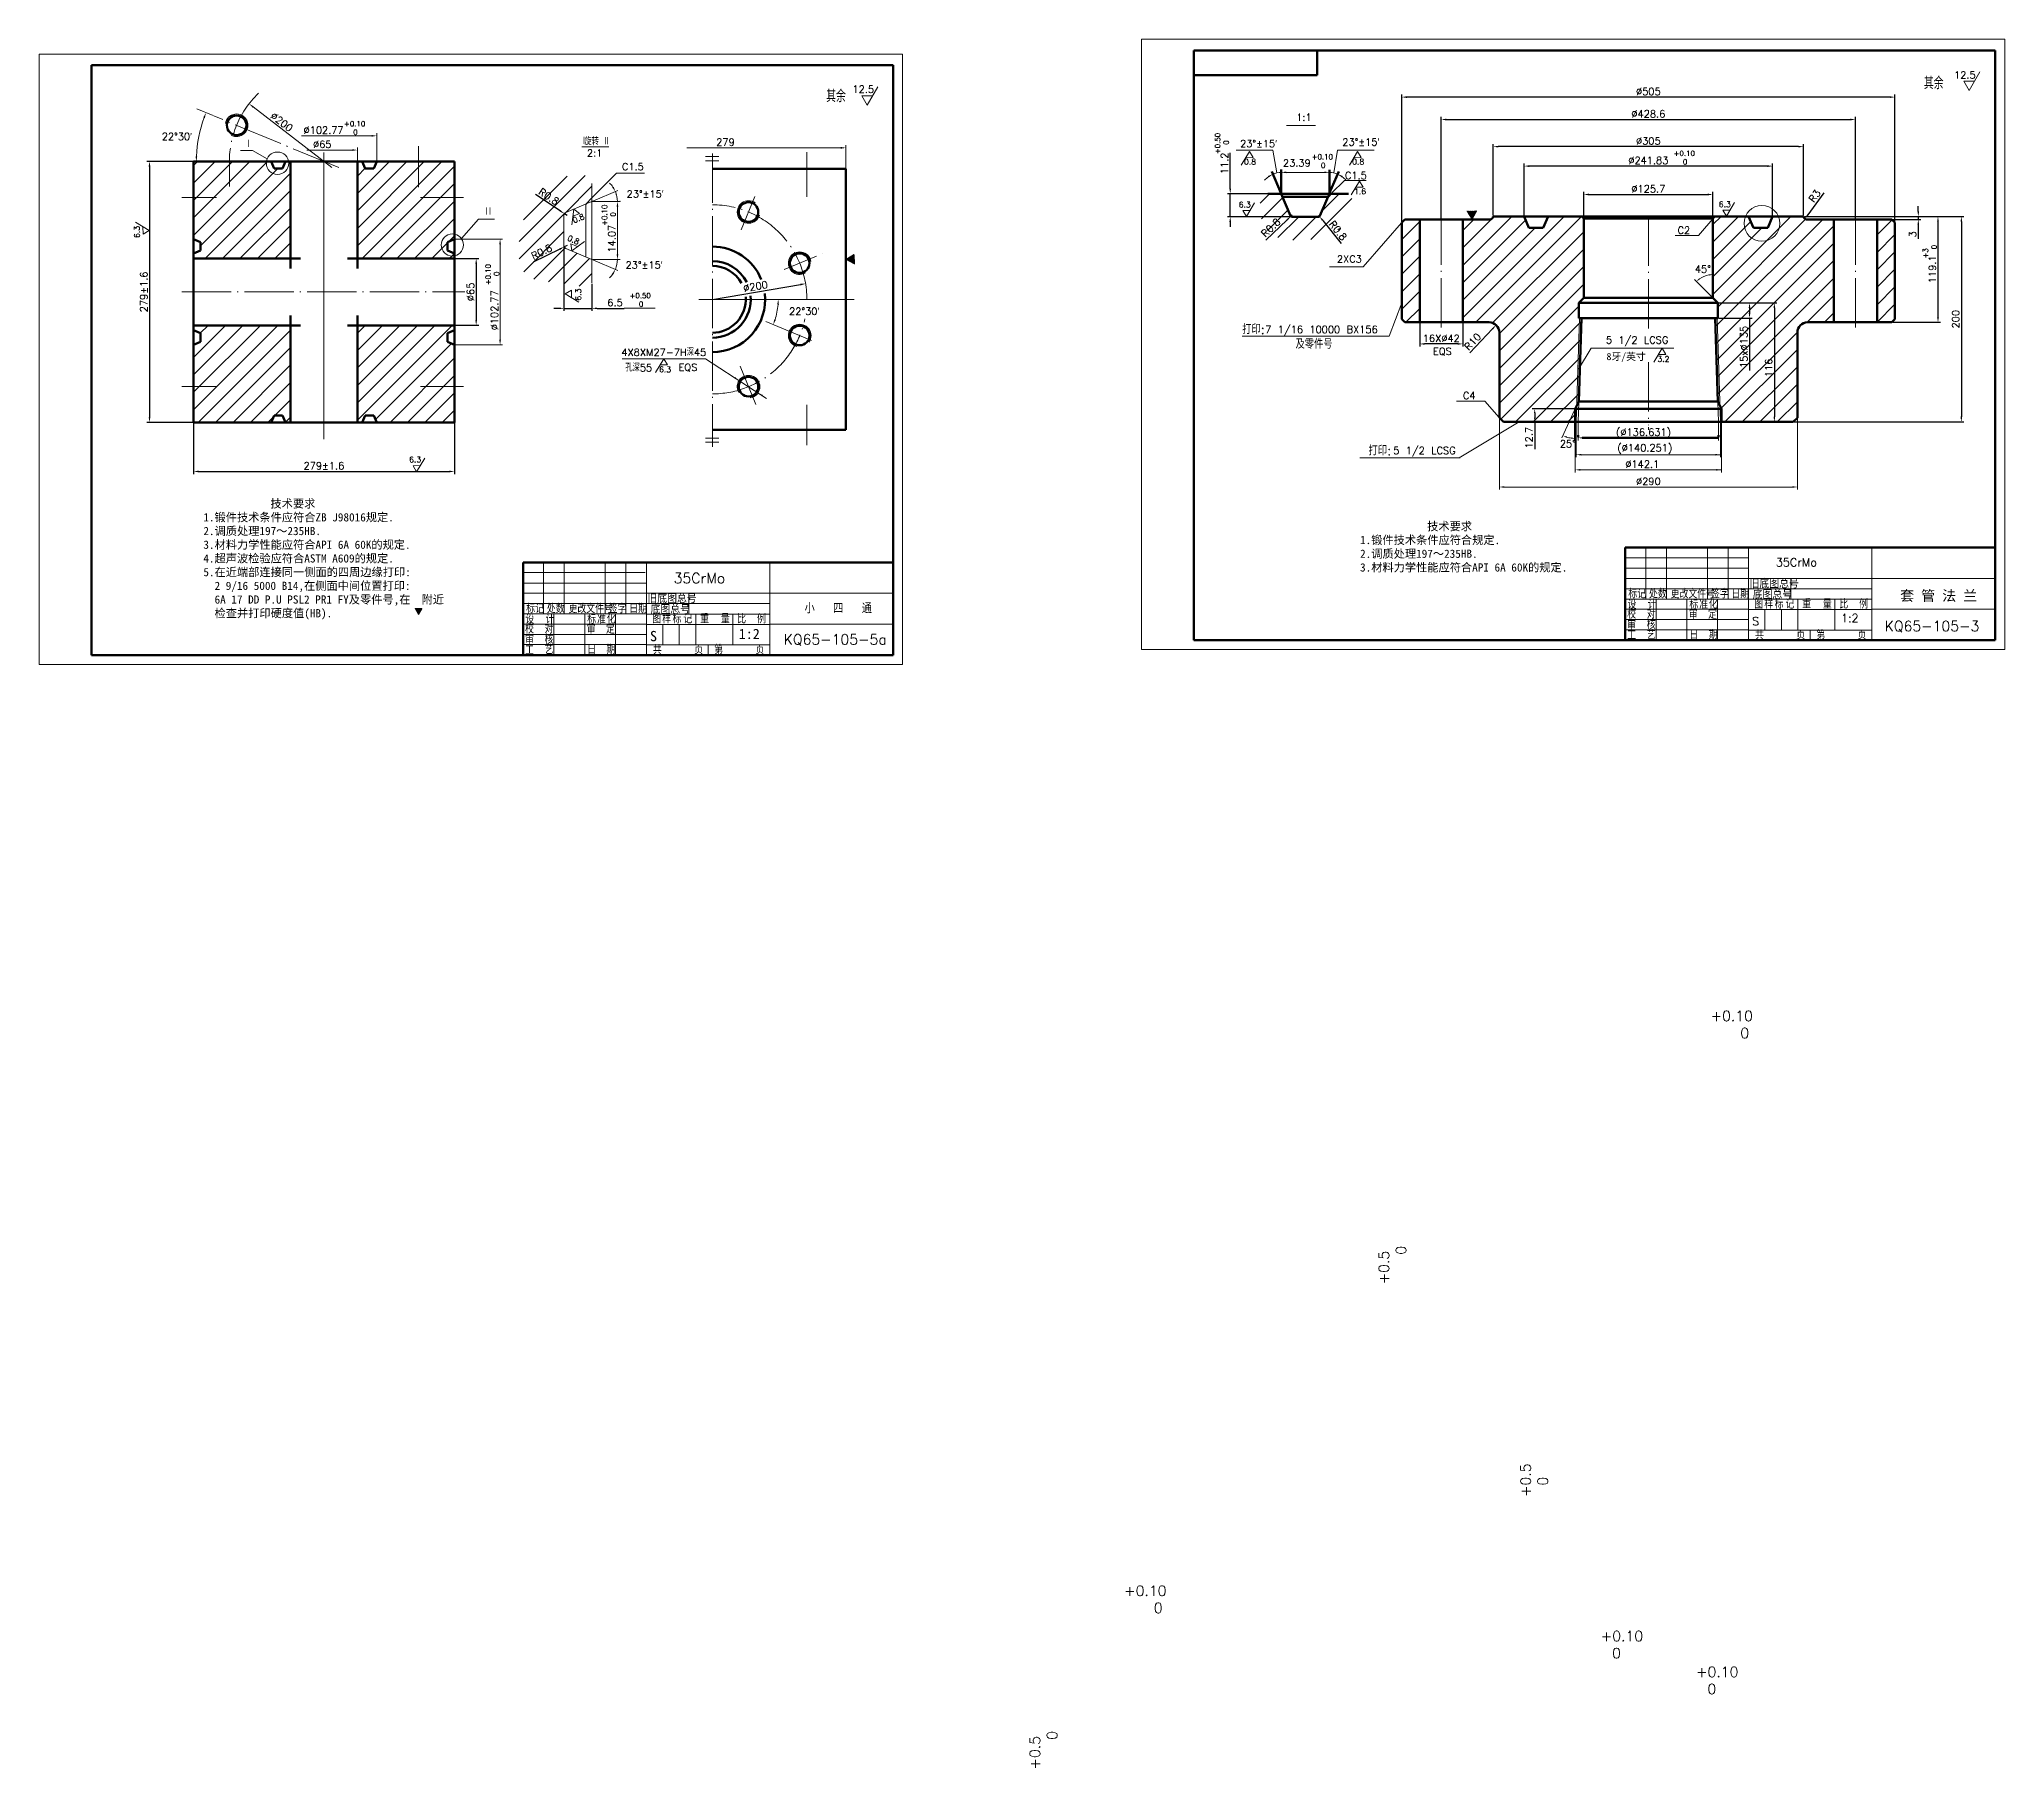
# Model space of a CAD drawing. Header units: millimetres. Extents: x 1188 to 14709, y -1491 to 2629.
# Drawn here: x 1701 to 2657, y 35 to 877 of the extents above; entities that cross this region are included whole.
import ezdxf
from ezdxf.enums import TextEntityAlignment as Align

# ---------------------------------------------------------------- set-up
doc = ezdxf.new("R2010")
doc.units = ezdxf.units.MM
doc.linetypes.add('ACAD_ISO04W100', pattern=[30.5, 24, -3, 0.5, -3])
doc.layers.get('0').update_dxf_attribs({"lineweight": 50})
doc.layers.get('DEFPOINTS').update_dxf_attribs({"lineweight": 50})
for name, color, linetype, lineweight in [('1', 3, 'Continuous', 15), ('2', 1, 'ACAD_ISO04W100', 15), ('尺寸线', 3, 'Continuous', 15)]:
    doc.layers.add(name, color=color, linetype=linetype, lineweight=lineweight)
doc.styles.add('GB2312', font='')
doc.styles.add('HZ', font='txt', dxfattribs={"width": 0.8, "bigfont": 'hztxt'})
doc.styles.add('HZTXT', font='txt', dxfattribs={"bigfont": 'HZTXT'})
doc.styles.get("Standard").update_dxf_attribs({"font": 'txt', "bigfont": 'gbcbig.shx'})
doc.styles.get('GB2312').set_extended_font_data('FangSong_GB2312')
doc.dimstyles.get("Standard").update_dxf_attribs({"dimtxt": 0.18, "dimasz": 0.18, "dimexe": 0.18, "dimexo": 0.0625, "dimgap": 0.09, "dimtad": 0, "dimtih": 1, "dimtoh": 1, "dimdec": 4, "dimzin": 0, "dimdsep": 46, "dimtxsty": 'Standard', "dimcen": 0.09, "dimadec": 0, "dimazin": 0, "dimtfac": 1, "dimtdec": 4, "dimtofl": 0, "dimtmove": 0, "dimatfit": 3, "dimfxl": 0, "dimtolj": 1, "dimtzin": 0, "dimarcsym": 0})
pattern_1 = [(45, (1505.972, -354.4864), (-4.24264, 4.24264), [])]

msp = doc.modelspace()

# ---------------------------------------------------------------- texts
at = {"color": 3, "char_height": 5, "width": 36.1292, "attachment_point": 1}
for s, insert, style in [('{\\Ftxt,hztxt|c134;KQ65-105-3}', (2598.976, 593.50671), 'GB2312'), ('KQ65-105-5a', (2063.30064, 587.04441), 'HZTXT')]:
    msp.add_mtext(s, dxfattribs=dict(at, insert=insert, style=style))
at = {"layer": '1'}
for s, height, p in [('12.5', 3.5, (2643.23286, 857.45769)), ('12.5', 3.5, (2107.27849, 850.53303)), ('0.8', 2.73, (2293.09886, 815.60891)), ('0.8', 2.73, (2345.76362, 815.60891)), ('1.6', 2.73, (2346.66922, 801.19094))]:
    msp.add_text(s, height=height, dxfattribs=at).set_placement(p, align=Align.RIGHT)
for s, rotation, p in [('6.3', 0.54013645, (2290.56052, 794.75903)), ('6.3', 0.54013645, (2524.1292, 794.93506)), ('6.3', 90.54013645, (1749.94477, 785.75911)), ('0.8', 23, (1966.68382, 789.32682)), ('0.8', 337, (1963.20057, 776.55223)), ('6.3', 90.54013645, (1964.71273, 755.25917)), ('6.3', 359.84331001, (2008.52686, 714.53299)), ('3.2', 0.54013645, (2494.27137, 719.67121)), ('6.3', 0.54013645, (1886.94174, 670.73496))]:
    msp.add_text(s, height=2.73, rotation=rotation, dxfattribs=at).set_placement(p, align=Align.RIGHT)
for s, p in [('打印:', (2286.39675, 733.12957)), ('及零件号', (2312.34633, 726.01969)), ('打印:', (2347.86431, 674.16206))]:
    msp.add_text(s, height=4.5, dxfattribs=at).set_placement(p)
at = {"layer": '1', "color": 3}
for s, p in [('7 1/16 10000 BX156 ', (2297.53663, 733.61945)), ('5 1/2 LCSG', (2463.3366, 728.45801)), ('EQS', (2379.19246, 722.95915)), ('(∅136.631)', (2468.30381, 683.61547)), ('5 1/2 LCSG', (2359.84751, 674.71154))]:
    msp.add_text(s, height=3.5, dxfattribs=at).set_placement(p)
at = {"layer": '1'}
for s, height, style, p in [('8牙/英寸', 3.5, 'GB2312', (2463.65247, 720.46392)), ('旧底图总号', 4, 'HZTXT', (2533.23744, 609.42944)), ('旧底图总号', 4, 'HZTXT', (1996.99766, 602.21856)), ('小  四  通', 5, 'HZTXT', (2073.4474, 597.25336)), ('底图总号', 4, 'HZTXT', (2534.76298, 604.09275)), ('底图总号', 4, 'HZTXT', (1998.5232, 596.88186))]:
    msp.add_text(s, height=height, dxfattribs=dict(at, style=style)).set_placement(p)
at = {"layer": '1', "style": 'HZ', "width": 0.8}
for s, p in [('设', (2473.83546, 599.42348)), ('标记', (2474.26529, 604.56219)), ('计', (2483.70151, 599.42348)), ('处数', (2484.30949, 604.56219)), ('更改文件号', (2494.8473, 604.56219)), ('标', (2503.96953, 599.34013)), ('准', (2508.71882, 599.34013)), ('化', (2513.44956, 599.4871)), ('签字', (2514.44209, 604.56219)), ('日期', (2524.3638, 604.56219)), ('图', (2535.5328, 599.56501)), ('样', (2540.43241, 599.56501)), ('标', (2545.45451, 599.56501)), ('记', (2550.72159, 599.56501)), ('重', (2558.88633, 599.63703)), ('量', (2568.93599, 599.63703)), ('比', (2576.93451, 599.56501)), ('例', (2586.61124, 599.56501)), ('设', (1937.59568, 592.21259)), ('标记', (1938.02551, 597.35131)), ('计', (1947.46174, 592.21259)), ('处数', (1948.06971, 597.35131)), ('更改文件号', (1958.60753, 597.35131)), ('标', (1967.72975, 592.12924)), ('准', (1972.47904, 592.12924)), ('化', (1977.20978, 592.27622)), ('签字', (1978.20231, 597.35131)), ('日期', (1988.12402, 597.35131)), ('图', (1999.29302, 592.35413)), ('样', (2004.19263, 592.35413)), ('标', (2009.21473, 592.35413)), ('记', (2014.48181, 592.35413)), ('重', (2022.64655, 592.42614)), ('量', (2032.69621, 592.42614)), ('比', (2040.69473, 592.35413)), ('例', (2050.37146, 592.35413)), ('校', (2473.71297, 594.68043)), ('审', (2473.71297, 589.45292)), ('核', (2483.193, 589.5999)), ('对', (2483.193, 594.68043)), ('审', (2503.71528, 594.58105)), ('定', (2513.07281, 594.58105)), ('校', (1937.47319, 587.46955)), ('审', (1937.47319, 582.24204)), ('核', (1946.95322, 582.38902)), ('对', (1946.95322, 587.46955)), ('审', (1967.4755, 587.37017)), ('定', (1976.83304, 587.37017)), ('工', (2473.71297, 584.43195)), ('艺', (2483.193, 584.57892)), ('日', (2503.96953, 584.67005)), ('期', (2513.32707, 584.67005)), ('共', (2535.90027, 584.4265)), ('页', (2555.98867, 584.57348)), ('第', (2565.78789, 584.57348)), ('页', (2585.7538, 584.57348)), ('工', (1937.47319, 577.22106)), ('艺', (1946.95322, 577.36804)), ('日', (1967.72975, 577.45917)), ('期', (1977.08729, 577.45917)), ('共', (1999.6605, 577.21562)), ('页', (2019.7489, 577.36259)), ('第', (2029.54811, 577.36259)), ('页', (2049.51402, 577.36259))]:
    msp.add_text(s, height=4, dxfattribs=at).set_placement(p)
at = {"layer": '1', "attachment_point": 1}
for s, insert, char_height, width in [('其余', (2083.93923, 851.9593), 6, 16.9208), ('其余', (2618.0546, 858.28892), 6, 16.9208), ('+0.10\\P  0', (1849.42608, 836.7576), 2.5, 10.8086), ('1:1', (2312.67656, 840.38737), 3.5, 9.0824), ('2:1', (1967.59611, 822.99204), 3.5, 9.0824), ('+0.10\\P  0', (2320.25563, 820.63916), 2.5, 10.8086), ('+0.10\\P  0', (2496.35782, 822.33144), 2.5, 10.8086), ('+0.50\\P  0', (1988.37809, 753.07725), 2.5, 10.8086), ('{\\fFangSong_GB2312|b0|i0|c134|p49;            技术要求\\P1.锻件技术条件应符合ZB J98016规定.\\P2.调质处理197～235HB.\\P3.材料力学性能应符合API 6A 60K的规定.\\P4.超声波检验应符合ASTM A609的规定.\\P5.在近端部连接同一侧面的四周边缘打印:\\P  2 9/16 5000 B14,在侧面中间位置打印:\\P  6A 17 DD P.U PSL2 PR1 FY及零件号,在  附近\\P  检查并打印硬度值(HB).}', (1780.96188, 652.63544), 4, 249.2844), ('{\\fFangSong_GB2312|b0|i0|c134|p49; \\fSimHei|b0|i0|c134|p2;           技术要求\\P1.锻件技术条件应符合规定.\\P2.调质处理197～235HB.\\P3.材料力学性能应符合API 6A 60K的规定.}', (2343.73395, 641.57937), 4, 249.2844), ('35CrMo', (2546.02438, 624.07267), 4, 43.2193), ('S', (2534.49594, 595.4409), 4, 4.6434), ('1:2', (2577.71527, 596.94775), 4, 12.1443)]:
    msp.add_mtext(s, dxfattribs=dict(at, insert=insert, char_height=char_height, width=width))
at = {"layer": '1', "color": 3, "linetype": 'ByBlock', "char_height": 3.5, "width": 0.000000001, "attachment_point": 5}
for s, insert, rotation in [('%%C200', (1819.07885, 836.35097), 322.41916178), ('\\A1;14.07', (1979.68896, 779.55527), 90), ('\\A1;∅102.77', (1922.57695, 744.69415), 90)]:
    msp.add_mtext(s, dxfattribs=dict(at, insert=insert, rotation=rotation))
for s, insert in [('\\A1;∅102.77', (1839.42434, 832.33806)), ('\\A1;22°30′', (1768.04146, 829.2529)), ('\\A1;∅65', (1838.79585, 825.42978)), ('旋转', (1969.91676, 826.8002)), ('279', (2034.99197, 826.51624)), ('C1.5', (1989.94047, 814.57495)), ('\\A1;23%%D%%P15′', (1995.87244, 801.28775)), ('\\A1;23%%D%%P15′', (1995.33802, 766.70847)), ('\\A1;22°30′', (2073.25824, 744.22761)), ('4X8XM27-7H深45', (2004.98527, 724.25127)), ('孔深55', (1992.79536, 716.70353)), ('EQS', (2016.71455, 716.80687))]:
    msp.add_mtext(s, dxfattribs=dict(at, insert=insert))
at = {"layer": '1', "color": 3, "char_height": 3.5, "width": 0.000000001, "attachment_point": 4}
for s, insert in [('Ⅰ', (1801.04895, 825.53662)), ('Ⅰ', (1964.45784, 826.96038)), ('Ⅱ', (1975.42192, 826.85058)), ('Ⅰ', (1916.87931, 792.61896)), ('Ⅰ', (1918.67623, 792.61896))]:
    msp.add_mtext(s, dxfattribs=dict(at, insert=insert))
at = {"layer": '1', "char_height": 2.5, "width": 10.8086, "attachment_point": 1, "rotation": 90}
for s, insert in [('+0.50\\P  0', (2273.18276, 820.75059)), ('+0.10\\P  0', (1974.85077, 785.82353)), ('+3\\P  0', (2617.59269, 769.93973)), ('+0.10\\P  0', (1918.22763, 756.92565))]:
    msp.add_mtext(s, dxfattribs=dict(at, insert=insert))
at = {"layer": '1', "char_height": 5, "attachment_point": 1}
for s, insert, width, style in [('35CrMo', (2009.7846, 616.86179), 43.2193, 'HZTXT'), ('套 管 法 兰', (2606.49686, 608.31973), 53.5496, 'GB2312'), ('S', (1998.25616, 588.66437), 4.6434, 'GB2312'), ('1:2', (2041.47549, 589.73686), 12.1443, 'GB2312'), (' \\Ftxt.shx,hztxt.shx;+0.10\\P    0', (2510.90806, 403.84008), 27.2958, 'GB2312'), (' \\Ftxt.shx,hztxt.shx;+0.10\\P    0', (2225.57179, 124.07563), 27.2958, 'GB2312'), (' {\\Ftxt,hztxt|c134;+0.10\\P  0}', (2457.47518, 102.06273), 27.2958, 'GB2312'), (' {\\Ftxt,hztxt|c134;+0.10\\P  0}', (2503.84047, 84.63354), 27.2958, 'GB2312')]:
    msp.add_mtext(s, dxfattribs=dict(at, insert=insert, width=width, style=style))
at = {"layer": '1', "char_height": 5, "width": 27.2958, "attachment_point": 1, "rotation": 90, "style": 'GB2312'}
for s, insert in [(' \\Ftxt.shx,hztxt.shx;+0.5\\P    0', (2352.81841, 267.31995)), (' {\\Ftxt,hztxt|c134;+0.5\\P  0}', (2421.80663, 163.8361)), (' \\Ftxt.shx,hztxt.shx;+0.5\\P    0', (2183.03867, 31.24127))]:
    msp.add_mtext(s, dxfattribs=dict(at, insert=insert))
at = {"layer": '尺寸线', "color": 3, "linetype": 'ByBlock', "char_height": 3.5, "width": 0.000000001, "attachment_point": 5}
for s, insert in [('\\A1;23%%D%%P15′', (2294.34304, 825.79088)), ('\\A1;23%%D%%P15′', (2344.08964, 826.5557)), ('\\A1;23.39', (2312.97746, 816.39899)), ('C1.5', (2341.72671, 810.31746)), ('C2', (2501.28, 783.64766)), ('2XC3', (2338.55271, 769.65401)), ('\\A1;45°', (2510.53979, 764.72906)), ('C4', (2396.86448, 703.19546)), ('\\A1;(∅140.251)', (2482.27249, 677.16736)), ('\\A1;∅142.1', (2481.03697, 669.80579)), ('\\A1;∅290', (2483.99985, 661.45088))]:
    msp.add_mtext(s, dxfattribs=dict(at, insert=insert))
at = {"layer": '尺寸线', "color": 3, "linetype": 'ByBlock', "insert": (2444.84164, 679.75133), "char_height": 3.5, "width": 0.000000001, "attachment_point": 5, "rotation": 359.82988424}
msp.add_mtext('\\A1;25°', dxfattribs=at)

# ---------------------------------------------------------------- blocks, each defined once
blk = doc.blocks.new('*U40')
at = {"layer": '1', "color": 3, "lineweight": -2}
for p, q in [((1776.12, 696.91), (1776.12, 665.02)), ((1903.12, 696.91), (1903.12, 665.02)), ((1778.62, 666.27), (1900.62, 666.27))]:
    blk.add_line(p, q, dxfattribs=at)
at = {"layer": '1', "color": 3, "lineweight": 15}
for points in [[(1778.62, 666.69), (1778.62, 665.85), (1776.12, 666.27)], [(1900.62, 666.69), (1900.62, 665.85), (1903.12, 666.27)]]:
    blk.add_solid(points, dxfattribs=at)
at = {"layer": 'DEFPOINTS', "color": 0, "lineweight": 15}
for p in [(1776.12, 697.31), (1903.12, 697.31), (1903.12, 666.27)]:
    blk.add_point(p, dxfattribs=at)
at = {"layer": '1', "color": 3, "insert": (1839.62, 669.02), "char_height": 3.5, "width": 0.000000001, "attachment_point": 5}
blk.add_mtext('\\A1;279%%P1.6', dxfattribs=at)
blk = doc.blocks.new('*U41')
at = {"layer": '1', "color": 3, "lineweight": -2}
for p, q in [((1784.87, 817.13), (1753.5, 817.13)), ((1754.75, 814.63), (1754.75, 692.63)), ((1784.87, 690.13), (1753.5, 690.13))]:
    blk.add_line(p, q, dxfattribs=at)
at = {"layer": '1', "color": 3, "lineweight": 15}
for points in [[(1754.33, 814.63), (1755.17, 814.63), (1754.75, 817.13)], [(1754.33, 692.63), (1755.17, 692.63), (1754.75, 690.13)]]:
    blk.add_solid(points, dxfattribs=at)
at = {"layer": 'DEFPOINTS', "color": 0, "lineweight": 15}
for p in [(1785.27, 817.13), (1754.75, 690.13), (1785.27, 690.13)]:
    blk.add_point(p, dxfattribs=at)
at = {"layer": '1', "color": 3, "insert": (1752, 753.63), "char_height": 3.5, "width": 0.000000001, "attachment_point": 5, "rotation": 90}
blk.add_mtext('\\A1;279%%P1.6', dxfattribs=at)
blk = doc.blocks.new('*U42')
at = {"layer": '1', "color": 3, "lineweight": -2}
for p, q in [((1958.01, 776.29), (1956.58, 775.57)), ((1954.34, 774.46), (1941.43, 768.05))]:
    blk.add_line(p, q, dxfattribs=at)
at = {"layer": '1', "color": 3, "lineweight": 15}
blk.add_solid([(1954.15, 774.83), (1954.52, 774.09), (1956.58, 775.57)], dxfattribs=at)
at = {"layer": 'DEFPOINTS', "color": 0, "lineweight": 15}
for p in [(1956.58, 775.57), (1958.01, 776.29)]:
    blk.add_point(p, dxfattribs=at)
at = {"layer": '1', "color": 3, "insert": (1945.54, 773.16), "char_height": 3.5, "width": 0.000000001, "attachment_point": 5, "rotation": 26.41907}
blk.add_mtext('\\A1;R0.8', dxfattribs=at)
blk = doc.blocks.new('*U1')
at = {"layer": '1', "color": 3, "lineweight": -2}
for p, q in [((1956.41, 775.89), (1956.41, 744.4)), ((1970.01, 757.61), (1970.01, 744.4)), ((1953.91, 745.65), (1951.41, 745.65)), ((1956.41, 745.65), (1970.01, 745.65)), ((1972.51, 745.65), (1985.76, 745.65))]:
    blk.add_line(p, q, dxfattribs=at)
at = {"layer": '1', "color": 3, "lineweight": 15}
for points in [[(1953.91, 746.07), (1953.91, 745.24), (1956.41, 745.65)], [(1972.51, 746.07), (1972.51, 745.24), (1970.01, 745.65)]]:
    blk.add_solid(points, dxfattribs=at)
at = {"layer": 'DEFPOINTS', "color": 0, "lineweight": 15}
for p in [(1956.41, 776.29), (1970.01, 758.01), (1970.01, 745.65)]:
    blk.add_point(p, dxfattribs=at)
at = {"layer": '1', "color": 3, "insert": (1981.26, 748.4), "char_height": 3.5, "width": 0.000000001, "attachment_point": 5}
blk.add_mtext('\\A1;6.5', dxfattribs=at)
blk = doc.blocks.new('*U12')
at = {"layer": '1', "color": 3, "lineweight": -2}
for p, q in [((1903.52, 769.88), (1914.94, 769.88)), ((1913.69, 767.38), (1913.69, 739.88)), ((1903.52, 737.38), (1914.94, 737.38))]:
    blk.add_line(p, q, dxfattribs=at)
at = {"layer": '1', "color": 3, "lineweight": 15}
for points in [[(1913.28, 767.38), (1914.11, 767.38), (1913.69, 769.88)], [(1913.28, 739.88), (1914.11, 739.88), (1913.69, 737.38)]]:
    blk.add_solid(points, dxfattribs=at)
at = {"layer": 'DEFPOINTS', "color": 0, "lineweight": 15}
for p in [(1903.12, 769.88), (1903.12, 737.38), (1913.69, 737.38)]:
    blk.add_point(p, dxfattribs=at)
at = {"layer": '1', "color": 3, "insert": (1910.94, 753.63), "char_height": 3.5, "width": 0.000000001, "attachment_point": 5, "rotation": 90}
blk.add_mtext('\\A1;%%C65', dxfattribs=at)
blk = doc.blocks.new('*U18')
at = {"layer": '1', "color": 3, "lineweight": -2}
for p, q in [((1954.59, 793.08), (1942.54, 801)), ((1958.01, 790.82), (1956.67, 791.7))]:
    blk.add_line(p, q, dxfattribs=at)
at = {"layer": '1', "color": 3, "lineweight": 15}
blk.add_solid([(1954.82, 793.42), (1954.36, 792.73), (1956.67, 791.7)], dxfattribs=at)
at = {"layer": 'DEFPOINTS', "color": 0, "lineweight": 15}
for p in [(1956.67, 791.7), (1958.01, 790.82)]:
    blk.add_point(p, dxfattribs=at)
at = {"layer": '1', "color": 3, "insert": (1949.03, 800.02), "char_height": 3.5, "width": 0.000000001, "attachment_point": 5, "rotation": 326.65406}
blk.add_mtext('\\A1;R0.8', dxfattribs=at)
blk = doc.blocks.new('*U19')
at = {"layer": '1', "color": 3, "lineweight": -2}
blk.add_line((2028.61, 750.02), (2071.51, 757.23), dxfattribs=at)
at = {"layer": '1', "color": 3, "lineweight": 15}
blk.add_solid([(2071.44, 757.64), (2071.57, 756.82), (2073.97, 757.65)], dxfattribs=at)
at = {"layer": 'DEFPOINTS', "color": 0, "lineweight": 15}
for p in [(2073.97, 757.65), (2028.61, 750.02)]:
    blk.add_point(p, dxfattribs=at)
at = {"layer": '1', "color": 3, "insert": (2049.6, 756.34), "char_height": 3.5, "width": 0.000000001, "attachment_point": 5, "rotation": 9.55032}
blk.add_mtext('\\A1;%%C200', dxfattribs=at)
blk = doc.blocks.new('*U43')
at = {"layer": 'DEFPOINTS', "color": 0, "lineweight": 50}
for p in [(2517.75, 748.37), (2518.16, 690.37), (2545.32, 690.37)]:
    blk.add_point(p, dxfattribs=at)
at = {"layer": '尺寸线', "color": 3, "lineweight": -2}
for p, q in [((2518.15, 748.37), (2546.57, 748.37)), ((2545.32, 745.87), (2545.32, 692.87)), ((2518.56, 690.37), (2546.57, 690.37))]:
    blk.add_line(p, q, dxfattribs=at)
at = {"layer": '尺寸线', "color": 3, "lineweight": 50}
for points in [[(2544.9, 745.87), (2545.73, 745.87), (2545.32, 748.37)], [(2544.9, 692.87), (2545.73, 692.87), (2545.32, 690.37)]]:
    blk.add_solid(points, dxfattribs=at)
at = {"layer": '尺寸线', "color": 3, "insert": (2542.57, 716.7), "char_height": 3.5, "width": 0.000000001, "attachment_point": 5, "rotation": 90}
blk.add_mtext('\\A1;116', dxfattribs=at)
blk = doc.blocks.new('*U44')
at = {"layer": '1', "color": 3, "lineweight": -2}
for p, q in [((2625.32, 790.37), (2637.54, 790.37)), ((2636.29, 787.87), (2636.29, 692.87)), ((2554.9, 690.37), (2637.54, 690.37))]:
    blk.add_line(p, q, dxfattribs=at)
at = {"layer": '1', "color": 3}
for points in [[(2635.87, 787.87), (2636.71, 787.87), (2636.29, 790.37)], [(2635.87, 692.87), (2636.71, 692.87), (2636.29, 690.37)]]:
    blk.add_solid(points, dxfattribs=at)
at = {"layer": 'DEFPOINTS', "color": 0}
for p in [(2624.92, 790.37), (2554.5, 690.37), (2636.29, 690.37)]:
    blk.add_point(p, dxfattribs=at)
at = {"layer": '1', "color": 3, "insert": (2633.54, 740.37), "char_height": 3.5, "width": 0.000000001, "attachment_point": 5, "rotation": 90}
blk.add_mtext('\\A1;200', dxfattribs=at)
blk = doc.blocks.new('*U2')
at = {"layer": '1', "color": 3, "lineweight": -2}
for p, q in [((2448.07, 696.72), (2427.46, 696.72)), ((2448.07, 690.37), (2427.46, 690.37)), ((2428.71, 694.72), (2428.71, 692.37)), ((2428.71, 690.37), (2428.71, 677.04))]:
    blk.add_line(p, q, dxfattribs=at)
at = {"layer": '1', "color": 3}
for points in [[(2428.38, 694.72), (2429.05, 694.72), (2428.71, 696.72)], [(2428.38, 692.37), (2429.05, 692.37), (2428.71, 690.37)]]:
    blk.add_solid(points, dxfattribs=at)
at = {"layer": 'DEFPOINTS', "color": 0}
for p in [(2428.71, 690.37), (2448.47, 696.72), (2448.47, 690.37)]:
    blk.add_point(p, dxfattribs=at)
at = {"layer": '1', "color": 3, "insert": (2425.96, 682.71), "char_height": 3.5, "width": 0.000000001, "attachment_point": 5, "rotation": 90}
blk.add_mtext('\\A1;12.7', dxfattribs=at)
blk = doc.blocks.new('*U3')
at = {"layer": '1', "color": 3, "lineweight": -2}
for p, q in [((2364, 787.77), (2364, 849.69)), ((2601.5, 848.44), (2366.5, 848.44)), ((2604, 787.77), (2604, 849.69))]:
    blk.add_line(p, q, dxfattribs=at)
at = {"layer": '1', "color": 3}
for points in [[(2366.5, 848.85), (2366.5, 848.02), (2364, 848.44)], [(2601.5, 848.85), (2601.5, 848.02), (2604, 848.44)]]:
    blk.add_solid(points, dxfattribs=at)
at = {"layer": 'DEFPOINTS', "color": 0}
for p in [(2364, 848.44), (2364, 787.37), (2604, 787.37)]:
    blk.add_point(p, dxfattribs=at)
at = {"layer": '1', "color": 3, "insert": (2484, 851.19), "char_height": 3.5, "width": 0.000000001, "attachment_point": 5}
blk.add_mtext('\\A1;%%C505', dxfattribs=at)
blk = doc.blocks.new('*U4')
at = {"layer": '1', "color": 3, "lineweight": -2}
for p, q in [((2408.5, 790.77), (2408.5, 825.59)), ((2557, 824.34), (2411, 824.34)), ((2559.5, 790.77), (2559.5, 825.59))]:
    blk.add_line(p, q, dxfattribs=at)
at = {"layer": '1', "color": 3}
for points in [[(2411, 824.76), (2411, 823.93), (2408.5, 824.34)], [(2557, 824.76), (2557, 823.93), (2559.5, 824.34)]]:
    blk.add_solid(points, dxfattribs=at)
at = {"layer": 'DEFPOINTS', "color": 0}
for p in [(2408.5, 824.34), (2408.5, 790.37), (2559.5, 790.37)]:
    blk.add_point(p, dxfattribs=at)
at = {"layer": '1', "color": 3, "insert": (2484, 827.09), "char_height": 3.5, "width": 0.000000001, "attachment_point": 5}
blk.add_mtext('\\A1;%%C305', dxfattribs=at)
blk = doc.blocks.new('*U5')
at = {"layer": '1', "color": 3, "lineweight": -2}
for p, q in [((2423.54, 790.77), (2423.54, 816.12)), ((2541.96, 814.87), (2426.04, 814.87)), ((2544.46, 790.77), (2544.46, 816.12))]:
    blk.add_line(p, q, dxfattribs=at)
at = {"layer": '1', "color": 3}
for points in [[(2426.04, 815.29), (2426.04, 814.45), (2423.54, 814.87)], [(2541.96, 815.29), (2541.96, 814.45), (2544.46, 814.87)]]:
    blk.add_solid(points, dxfattribs=at)
at = {"layer": 'DEFPOINTS', "color": 0}
for p in [(2423.54, 814.87), (2423.54, 790.37), (2544.46, 790.37)]:
    blk.add_point(p, dxfattribs=at)
at = {"layer": '1', "color": 3, "insert": (2484, 817.62), "char_height": 3.5, "width": 0.000000001, "attachment_point": 5}
blk.add_mtext('\\A1;%%c241.83', dxfattribs=at)
blk = doc.blocks.new('*U6')
at = {"layer": '1', "color": 3, "lineweight": -2}
for p, q in [((2383.25, 789.27), (2383.25, 838.78)), ((2385.75, 837.53), (2582.25, 837.53)), ((2584.75, 789.27), (2584.75, 838.78))]:
    blk.add_line(p, q, dxfattribs=at)
at = {"layer": '1', "color": 3}
for points in [[(2385.75, 837.94), (2385.75, 837.11), (2383.25, 837.53)], [(2582.25, 837.94), (2582.25, 837.11), (2584.75, 837.53)]]:
    blk.add_solid(points, dxfattribs=at)
at = {"layer": 'DEFPOINTS', "color": 0}
for p in [(2584.75, 837.53), (2383.25, 788.87), (2584.75, 788.87)]:
    blk.add_point(p, dxfattribs=at)
at = {"layer": '1', "color": 3, "insert": (2484, 840.28), "char_height": 3.5, "width": 0.000000001, "attachment_point": 5}
blk.add_mtext('\\A1;%%C428.6', dxfattribs=at)
blk = doc.blocks.new('*U7')
at = {"layer": '1', "color": 3, "lineweight": -2}
for p, q in [((2280.56, 803.94), (2280.56, 821.27)), ((2299.22, 801.44), (2279.31, 801.44)), ((2280.56, 790.24), (2280.56, 801.44)), ((2310.28, 790.24), (2279.31, 790.24)), ((2280.56, 787.74), (2280.56, 785.24))]:
    blk.add_line(p, q, dxfattribs=at)
at = {"layer": '1', "color": 3}
for points in [[(2280.15, 803.94), (2280.98, 803.94), (2280.56, 801.44)], [(2280.15, 787.74), (2280.98, 787.74), (2280.56, 790.24)]]:
    blk.add_solid(points, dxfattribs=at)
at = {"layer": 'DEFPOINTS', "color": 0}
for p in [(2299.62, 801.44), (2280.56, 790.24), (2310.68, 790.24)]:
    blk.add_point(p, dxfattribs=at)
at = {"layer": '1', "color": 3, "insert": (2277.81, 816.19), "char_height": 3.5, "width": 0.000000001, "attachment_point": 5, "rotation": 90}
blk.add_mtext('\\A1;11.2', dxfattribs=at)
blk = doc.blocks.new('*U8')
at = {"layer": '1', "color": 3, "lineweight": -2}
for p, q in [((2615.35, 792.87), (2615.35, 795.37)), ((2559.9, 790.37), (2616.6, 790.37)), ((2602.9, 788.87), (2616.6, 788.87)), ((2615.35, 790.37), (2615.35, 788.87)), ((2615.35, 786.37), (2615.35, 779.54))]:
    blk.add_line(p, q, dxfattribs=at)
at = {"layer": '1', "color": 3}
for points in [[(2614.93, 792.87), (2615.77, 792.87), (2615.35, 790.37)], [(2614.93, 786.37), (2615.77, 786.37), (2615.35, 788.87)]]:
    blk.add_solid(points, dxfattribs=at)
at = {"layer": 'DEFPOINTS', "color": 0}
for p in [(2559.5, 790.37), (2602.5, 788.87), (2615.35, 788.87)]:
    blk.add_point(p, dxfattribs=at)
at = {"layer": '1', "color": 3, "insert": (2612.6, 781.71), "char_height": 3.5, "width": 0.000000001, "attachment_point": 5, "rotation": 90}
blk.add_mtext('\\A1;3', dxfattribs=at)
blk = doc.blocks.new('*U9')
at = {"layer": '1', "color": 3, "lineweight": -2}
blk.add_line((2569.43, 801.83), (2561.59, 791.18), dxfattribs=at)
at = {"layer": '1', "color": 3}
blk.add_solid([(2561.26, 791.42), (2561.93, 790.93), (2560.11, 789.16)], dxfattribs=at)
at = {"layer": 'DEFPOINTS', "color": 0}
for p in [(2560.11, 789.16), (2561, 790.37)]:
    blk.add_point(p, dxfattribs=at)
at = {"layer": '1', "color": 3, "insert": (2564.89, 800.31), "char_height": 3.5, "width": 0.000000001, "attachment_point": 5, "rotation": 53.67826}
blk.add_mtext('\\A1;R3', dxfattribs=at)
blk = doc.blocks.new('*U10')
at = {"layer": '1', "color": 3, "lineweight": -2}
blk.add_line((2397.17, 724.06), (2408.22, 735.68), dxfattribs=at)
at = {"layer": '1', "color": 3}
blk.add_solid([(2407.92, 735.97), (2408.52, 735.4), (2409.94, 737.5)], dxfattribs=at)
at = {"layer": 'DEFPOINTS', "color": 0}
for p in [(2409.94, 737.5), (2406.5, 733.87)]:
    blk.add_point(p, dxfattribs=at)
at = {"layer": '1', "color": 3, "insert": (2398.48, 729.43), "char_height": 3.5, "width": 0.000000001, "attachment_point": 5, "rotation": 46.4477}
blk.add_mtext('\\A1;R10', dxfattribs=at)
blk = doc.blocks.new('*U11')
at = {"layer": '1', "color": 3, "lineweight": -2}
for p, q in [((2372.75, 738.47), (2372.75, 727.08)), ((2393.75, 738.47), (2393.75, 727.08)), ((2391.25, 728.33), (2375.25, 728.33))]:
    blk.add_line(p, q, dxfattribs=at)
at = {"layer": '1', "color": 3}
for points in [[(2375.25, 728.75), (2375.25, 727.91), (2372.75, 728.33)], [(2391.25, 728.75), (2391.25, 727.91), (2393.75, 728.33)]]:
    blk.add_solid(points, dxfattribs=at)
at = {"layer": 'DEFPOINTS', "color": 0}
for p in [(2372.75, 738.87), (2393.75, 738.87), (2372.75, 728.33)]:
    blk.add_point(p, dxfattribs=at)
at = {"layer": '1', "color": 3, "insert": (2383.25, 731.08), "char_height": 3.5, "width": 0.000000001, "attachment_point": 5}
blk.add_mtext('\\A1;16X%%C42', dxfattribs=at)
blk = doc.blocks.new('*U13')
at = {"layer": 'DEFPOINTS', "color": 0, "lineweight": 50}
for p in [(2517.75, 748.37), (2517.75, 740.87), (2533.23, 740.87)]:
    blk.add_point(p, dxfattribs=at)
at = {"layer": '尺寸线', "color": 3, "lineweight": -2}
for p, q in [((2518.15, 748.37), (2534.48, 748.37)), ((2533.23, 745.87), (2533.23, 743.37)), ((2518.15, 740.87), (2534.48, 740.87)), ((2533.23, 740.87), (2533.23, 715.37))]:
    blk.add_line(p, q, dxfattribs=at)
at = {"layer": '尺寸线', "color": 3, "lineweight": 50}
for points in [[(2532.82, 745.87), (2533.65, 745.87), (2533.23, 748.37)], [(2532.82, 743.37), (2533.65, 743.37), (2533.23, 740.87)]]:
    blk.add_solid(points, dxfattribs=at)
at = {"layer": '尺寸线', "color": 3, "insert": (2530.48, 726.87), "char_height": 3.5, "width": 0.000000001, "attachment_point": 5, "rotation": 90}
blk.add_mtext('\\A1;15x%%c135', dxfattribs=at)
blk = doc.blocks.new('*U14')
at = {"layer": '1', "color": 3, "lineweight": -2}
for p, q in [((2308.3, 788.76), (2297.88, 778.79)), ((2310.68, 791.04), (2310.1, 790.49))]:
    blk.add_line(p, q, dxfattribs=at)
at = {"layer": '1', "color": 3}
blk.add_solid([(2308.01, 789.06), (2308.59, 788.46), (2310.1, 790.49)], dxfattribs=at)
at = {"layer": 'DEFPOINTS', "color": 0}
for p in [(2310.1, 790.49), (2310.68, 791.04)]:
    blk.add_point(p, dxfattribs=at)
at = {"layer": '1', "color": 3, "insert": (2300.29, 784.9), "char_height": 3.5, "width": 0.000000001, "attachment_point": 5, "rotation": 43.74644}
blk.add_mtext('\\A1;R0.8', dxfattribs=at)
blk = doc.blocks.new('*U15')
at = {"layer": '1', "color": 3, "lineweight": -2}
for p, q in [((2323.51, 791.04), (2324, 790.41)), ((2325.55, 788.45), (2334.49, 777.14))]:
    blk.add_line(p, q, dxfattribs=at)
at = {"layer": '1', "color": 3}
blk.add_solid([(2325.88, 788.71), (2325.23, 788.19), (2324, 790.41)], dxfattribs=at)
at = {"layer": 'DEFPOINTS', "color": 0}
for p in [(2323.51, 791.04), (2324, 790.41)]:
    blk.add_point(p, dxfattribs=at)
at = {"layer": '1', "color": 3, "insert": (2332.96, 783.52), "char_height": 3.5, "width": 0.000000001, "attachment_point": 5, "rotation": 308.3324}
blk.add_mtext('\\A1;R0.8', dxfattribs=at)
blk = doc.blocks.new('*U16')
at = {"layer": 'DEFPOINTS', "color": 0, "lineweight": 50}
for p in [(2515.42, 801.04), (2452.57, 789.37), (2515.42, 789.37)]:
    blk.add_point(p, dxfattribs=at)
at = {"layer": '尺寸线', "color": 3, "lineweight": -2}
for p, q in [((2452.57, 789.77), (2452.57, 802.29)), ((2455.07, 801.04), (2512.92, 801.04)), ((2515.42, 789.77), (2515.42, 802.29))]:
    blk.add_line(p, q, dxfattribs=at)
at = {"layer": '尺寸线', "color": 3, "lineweight": 50}
for points in [[(2455.07, 801.46), (2455.07, 800.62), (2452.57, 801.04)], [(2512.92, 801.46), (2512.92, 800.62), (2515.42, 801.04)]]:
    blk.add_solid(points, dxfattribs=at)
at = {"layer": '尺寸线', "color": 3, "insert": (2484, 803.79), "char_height": 3.5, "width": 0.000000001, "attachment_point": 5}
blk.add_mtext('\\A1;%%C125.7', dxfattribs=at)
blk = doc.blocks.new('*U17')
at = {"layer": '1', "color": 3, "lineweight": -2}
for p, q in [((2604.4, 790.37), (2626.17, 790.37)), ((2624.92, 787.87), (2624.92, 741.37)), ((2602.9, 738.87), (2626.17, 738.87))]:
    blk.add_line(p, q, dxfattribs=at)
at = {"layer": '1', "color": 3}
for points in [[(2624.51, 787.87), (2625.34, 787.87), (2624.92, 790.37)], [(2624.51, 741.37), (2625.34, 741.37), (2624.92, 738.87)]]:
    blk.add_solid(points, dxfattribs=at)
at = {"layer": 'DEFPOINTS', "color": 0}
for p in [(2604, 790.37), (2602.5, 738.87), (2624.92, 738.87)]:
    blk.add_point(p, dxfattribs=at)
at = {"layer": '1', "color": 3, "insert": (2622.17, 764.62), "char_height": 3.5, "width": 0.000000001, "attachment_point": 5, "rotation": 90}
blk.add_mtext('\\A1;119.1', dxfattribs=at)

# ---------------------------------------------------------------- dimensions: what is measured, and where the dimension line sits
at = {"layer": '1'}
for base, p1, p2, angle, text, override, picture, middle in [((2363.99985, 848.43678), (2603.99985, 787.37184), (2363.99985, 787.37184), 180, '%%C505', {"dimtxt": 3.5, "dimasz": 2.5, "dimexe": 1.25, "dimexo": 0.4, "dimgap": 1, "dimtad": 1, "dimtih": 0, "dimtoh": 0, "dimzin": 8, "dimcen": 2.5, "dimclrd": 3, "dimclre": 3, "dimclrt": 3, "dimtm": 1e-09, "dimtofl": 1}, '*U3', (2483.99985, 851.18678)), ((2408.49985, 824.34404), (2559.49985, 790.37184), (2408.49985, 790.37184), 180, '%%C305', {"dimtxt": 3.5, "dimasz": 2.5, "dimexe": 1.25, "dimexo": 0.4, "dimgap": 1, "dimtad": 1, "dimtih": 0, "dimtoh": 0, "dimzin": 8, "dimcen": 2.5, "dimclrd": 3, "dimclre": 3, "dimclrt": 3, "dimtm": 1e-09, "dimtofl": 1}, '*U4', (2483.99985, 827.09404)), ((1754.74876, 690.12872), (1785.26916, 817.12872), (1785.26916, 690.12872), 90, '279%%P1.6', {"dimtxt": 3.5, "dimasz": 2.5, "dimexe": 1.25, "dimexo": 0.4, "dimgap": 1, "dimtad": 1, "dimtih": 0, "dimtoh": 0, "dimzin": 8, "dimcen": 2.5, "dimclrd": 3, "dimclre": 3, "dimclrt": 3, "dimtm": 1e-09, "dimtofl": 1}, '*U41', (1751.99876, 753.62872)), ((2423.54235, 814.87066), (2544.45735, 790.37184), (2423.54235, 790.37184), 180, '%%c241.83', {"dimtxt": 3.5, "dimasz": 2.5, "dimexe": 1.25, "dimexo": 0.4, "dimgap": 1, "dimtad": 1, "dimtih": 0, "dimtoh": 0, "dimzin": 8, "dimcen": 2.5, "dimclrd": 3, "dimclre": 3, "dimclrt": 3, "dimtm": 1e-09, "dimtofl": 1}, '*U5', (2483.99985, 817.62066)), ((2615.35022, 788.87184), (2559.49985, 790.37184), (2602.49985, 788.87184), 90, '3', {"dimtxt": 3.5, "dimasz": 2.5, "dimexe": 1.25, "dimexo": 0.4, "dimgap": 1, "dimtad": 1, "dimtih": 0, "dimtoh": 0, "dimzin": 8, "dimcen": 2.5, "dimclrd": 3, "dimclre": 3, "dimclrt": 3, "dimtm": 1e-09, "dimtofl": 1}, '*U8', (2612.60022, 781.70517)), ((2636.29116, 690.37184), (2624.92322, 790.37184), (2554.49985, 690.37184), 90, '200', {"dimtxt": 3.5, "dimasz": 2.5, "dimexe": 1.25, "dimexo": 0.4, "dimgap": 1, "dimtad": 1, "dimtih": 0, "dimtoh": 0, "dimzin": 8, "dimcen": 2.5, "dimclrd": 3, "dimclre": 3, "dimclrt": 3, "dimtm": 1e-09, "dimtofl": 1}, '*U44', (2633.54116, 740.37184)), ((2624.92322, 738.87184), (2603.99985, 790.37184), (2602.49985, 738.87184), 90, '119.1', {"dimtxt": 3.5, "dimasz": 2.5, "dimexe": 1.25, "dimexo": 0.4, "dimgap": 1, "dimtad": 1, "dimtih": 0, "dimtoh": 0, "dimzin": 8, "dimcen": 2.5, "dimclrd": 3, "dimclre": 3, "dimclrt": 3, "dimtm": 1e-09, "dimtofl": 1}, '*U17', (2622.17322, 764.62184)), ((1913.69479, 737.37872), (1903.12042, 769.87872), (1903.12042, 737.37872), 90, '%%C65', {"dimtxt": 3.5, "dimasz": 2.5, "dimexe": 1.25, "dimexo": 0.4, "dimgap": 1, "dimtad": 1, "dimtih": 0, "dimtoh": 0, "dimzin": 8, "dimcen": 2.5, "dimclrd": 3, "dimclre": 3, "dimclrt": 3, "dimtm": 1e-09, "dimtofl": 1}, '*U12', (1910.94479, 753.62872)), ((2428.71349, 690.37184), (2448.47485, 696.72184), (2448.47485, 690.37184), 90, '12.7', {"dimtxt": 3.5, "dimasz": 2, "dimexe": 1.25, "dimexo": 0.4, "dimgap": 1, "dimtad": 1, "dimtih": 0, "dimtoh": 0, "dimzin": 8, "dimcen": 2.5, "dimclrd": 3, "dimclre": 3, "dimclrt": 3, "dimtm": 1e-09, "dimtofl": 1}, '*U2', (2425.96349, 682.70517))]:
    dim = msp.add_linear_dim(base=base, p1=p1, p2=p2, angle=angle, text=text, dimstyle='Standard', override=override, dxfattribs=at)
    dim.commit()
    dim.dimension.update_dxf_attribs({"geometry": picture, "text_midpoint": middle})
for base, p1, p2, text, picture, middle in [((2584.74985, 837.52649), (2383.24985, 788.87184), (2584.74985, 788.87184), '%%C428.6', '*U6', (2483.99985, 840.27649)), ((1903.12042, 666.27113), (1776.12042, 697.31027), (1903.12042, 697.31027), '279%%P1.6', '*U40', (1839.62042, 669.02113))]:
    dim = msp.add_linear_dim(base=base, p1=p1, p2=p2, text=text, dimstyle='Standard', override={"dimtxt": 3.5, "dimasz": 2.5, "dimexe": 1.25, "dimexo": 0.4, "dimgap": 1, "dimtad": 1, "dimtih": 0, "dimtoh": 0, "dimzin": 8, "dimcen": 2.5, "dimclrd": 3, "dimclre": 3, "dimclrt": 3, "dimtm": 1e-09, "dimtofl": 1}, dxfattribs=at)
    dim.commit()
    dim.dimension.update_dxf_attribs({"geometry": picture, "text_midpoint": middle})
dim = msp.add_linear_dim(base=(2280.56362, 790.2415), p1=(2299.62203, 801.4415), p2=(2310.68256, 790.2415), angle=90, dimstyle='Standard', override={"dimtxt": 3.5, "dimasz": 2.5, "dimexe": 1.25, "dimexo": 0.4, "dimgap": 1, "dimtad": 1, "dimtih": 0, "dimtoh": 0, "dimzin": 8, "dimcen": 2.5, "dimclrd": 3, "dimclre": 3, "dimclrt": 3, "dimtm": 1e-09, "dimtofl": 1, "dimatfit": 1}, dxfattribs=at)
dim.commit()
dim.dimension.update_dxf_attribs({"geometry": '*U7', "text_midpoint": (2280.56362, 816.1915), "dimtype": 160})
for center, mpoint, text, override, picture, middle in [((1958.01108, 790.8223), (1956.6745, 791.70181), 'R0.8', {"dimtxt": 3.5, "dimasz": 2.5, "dimexe": 1.25, "dimexo": 0.4, "dimgap": 1, "dimtad": 1, "dimtih": 0, "dimtoh": 0, "dimzin": 8, "dimcen": 2.5, "dimclrd": 3, "dimclre": 3, "dimclrt": 3, "dimtm": 1e-09, "dimtofl": 1, "dimatfit": 1}, '*U18', (1949.03192, 800.02278)), ((1958.01108, 776.28605), (1956.57818, 775.57415), 'R0.8', {"dimtxt": 3.5, "dimasz": 2.5, "dimexe": 1.25, "dimexo": 0.4, "dimgap": 1, "dimtad": 1, "dimtih": 0, "dimtoh": 0, "dimzin": 8, "dimcen": 2.5, "dimclrd": 3, "dimclre": 3, "dimclrt": 3, "dimtm": 1e-09, "dimtofl": 1, "dimatfit": 1}, '*U42', (1945.54073, 773.16123)), ((2028.60856, 750.01614), (2073.97101, 757.64818), '%%C200', {"dimtxt": 3.5, "dimasz": 2.5, "dimexe": 1.25, "dimexo": 0, "dimgap": 1, "dimtad": 1, "dimtih": 0, "dimtoh": 0, "dimzin": 8, "dimcen": 2.5, "dimclrd": 3, "dimclre": 3, "dimclrt": 3, "dimtm": 1e-09, "dimtofl": 1, "dimatfit": 1}, '*U19', (2049.60085, 756.33665))]:
    dim = msp.add_radius_dim(center=center, mpoint=mpoint, text=text, dimstyle='Standard', override=override, dxfattribs=at)
    dim.commit()
    dim.dimension.update_dxf_attribs({"geometry": picture, "text_midpoint": middle})
for center, mpoint, text, override, picture, middle in [((2560.99985, 790.37184), (2560.11137, 789.16328), 'R3', {"dimtxt": 3.5, "dimasz": 2.5, "dimexe": 1.25, "dimexo": 0.4, "dimgap": 1, "dimtad": 1, "dimtih": 0, "dimtoh": 0, "dimzin": 8, "dimcen": 2.5, "dimclrd": 3, "dimclre": 3, "dimclrt": 3, "dimtm": 1e-09, "dimtofl": 1, "dimtmove": 1}, '*U9', (2567.10657, 798.67852)), ((2406.49985, 733.87184), (2409.94493, 737.49557), 'R10', {"dimtxt": 3.5, "dimasz": 2.5, "dimexe": 1.25, "dimexo": 0, "dimgap": 1, "dimtad": 1, "dimtih": 0, "dimtoh": 0, "dimzin": 8, "dimcen": 2.5, "dimclrd": 3, "dimclre": 3, "dimclrt": 3, "dimtm": 1e-09, "dimtofl": 1, "dimtmove": 1}, '*U10', (2400.47466, 727.53421))]:
    dim = msp.add_radius_dim(center=center, mpoint=mpoint, text=text, dimstyle='Standard', override=override, dxfattribs=at)
    dim.commit()
    dim.dimension.update_dxf_attribs({"geometry": picture, "text_midpoint": middle, "dimtype": 164})
for center, mpoint, picture, middle in [((2310.68256, 791.0415), (2310.10464, 790.48832), '*U14', (2300.28672, 784.8976)), ((2323.50531, 791.0415), (2324.00149, 790.41396), '*U15', (2332.95527, 783.52357))]:
    dim = msp.add_radius_dim(center=center, mpoint=mpoint, dimstyle='Standard', override={"dimtxt": 3.5, "dimasz": 2.5, "dimexe": 1.25, "dimexo": 0.4, "dimgap": 1, "dimtad": 1, "dimtih": 0, "dimtoh": 0, "dimzin": 8, "dimcen": 2.5, "dimclrd": 3, "dimclre": 3, "dimclrt": 3, "dimtm": 1e-09, "dimtofl": 1, "dimatfit": 1}, dxfattribs=at)
    dim.commit()
    dim.dimension.update_dxf_attribs({"geometry": picture, "text_midpoint": middle})
for base, p1, p2, text, override, picture, middle in [((1970.01108, 745.6538), (1956.41108, 776.28605), (1970.01108, 758.01138), '6.5', {"dimtxt": 3.5, "dimasz": 2.5, "dimexe": 1.25, "dimexo": 0.4, "dimgap": 1, "dimtad": 1, "dimtih": 0, "dimtoh": 0, "dimzin": 8, "dimcen": 2.5, "dimclrd": 3, "dimclre": 3, "dimclrt": 3, "dimtm": 1e-09, "dimtofl": 1, "dimatfit": 1}, '*U1', (1981.26108, 745.6538)), ((2372.74985, 728.33156), (2393.74985, 738.87184), (2372.74985, 738.87184), '16X%%C42', {"dimtxt": 3.5, "dimasz": 2.5, "dimexe": 1.25, "dimexo": 0.4, "dimgap": 1, "dimtad": 1, "dimtih": 0, "dimtoh": 0, "dimzin": 8, "dimcen": 2.5, "dimclrd": 3, "dimclre": 3, "dimclrt": 3, "dimtm": 1e-09, "dimtofl": 1}, '*U11', (2383.24985, 728.33156))]:
    dim = msp.add_linear_dim(base=base, p1=p1, p2=p2, text=text, dimstyle='Standard', override=override, dxfattribs=at)
    dim.commit()
    dim.dimension.update_dxf_attribs({"geometry": picture, "text_midpoint": middle, "dimtype": 160})
at = {"layer": '尺寸线'}
dim = msp.add_linear_dim(base=(2515.42485, 801.03993), p1=(2452.57485, 789.37184), p2=(2515.42485, 789.37184), text='%%C125.7', dimstyle='Standard', override={"dimtxt": 3.5, "dimasz": 2.5, "dimexe": 1.25, "dimexo": 0.4, "dimgap": 1, "dimtad": 1, "dimtih": 0, "dimtoh": 0, "dimzin": 8, "dimcen": 2.5, "dimclrd": 3, "dimclre": 3, "dimclrt": 3, "dimtm": 1e-09, "dimtofl": 1}, dxfattribs=at)
dim.commit()
dim.dimension.update_dxf_attribs({"geometry": '*U16', "text_midpoint": (2483.99985, 803.78993)})
dim = msp.add_linear_dim(base=(2545.31722, 690.37184), p1=(2517.74985, 748.37184), p2=(2518.15785, 690.37184), angle=90, text='116', dimstyle='Standard', override={"dimtxt": 3.5, "dimasz": 2.5, "dimexe": 1.25, "dimexo": 0.4, "dimgap": 1, "dimtad": 1, "dimtih": 0, "dimtoh": 0, "dimzin": 8, "dimcen": 2.5, "dimclrd": 3, "dimclre": 3, "dimclrt": 3, "dimtm": 1e-09, "dimtofl": 1}, dxfattribs=at)
dim.commit()
dim.dimension.update_dxf_attribs({"geometry": '*U43', "text_midpoint": (2545.31722, 716.70082), "dimtype": 160})
dim = msp.add_linear_dim(base=(2533.23313, 740.87184), p1=(2517.74985, 748.37184), p2=(2517.74985, 740.87184), angle=90, text='15x%%c135', dimstyle='Standard', override={"dimtxt": 3.5, "dimasz": 2.5, "dimexe": 1.25, "dimexo": 0.4, "dimgap": 1, "dimtad": 1, "dimtih": 0, "dimtoh": 0, "dimzin": 8, "dimcen": 2.5, "dimclrd": 3, "dimclre": 3, "dimclrt": 3, "dimtm": 1e-09, "dimtofl": 1}, dxfattribs=at)
dim.commit()
dim.dimension.update_dxf_attribs({"geometry": '*U13', "text_midpoint": (2530.48313, 726.87184)})

# ---------------------------------------------------------------- hatches: boundary and pattern name
at = {"layer": '1'}
h = msp.add_hatch(dxfattribs=at)
h.set_pattern_fill('_U', color=256, scale=6, angle=45, style=0, pattern_type=0)
h.set_pattern_definition(pattern_1)
h.paths.add_polyline_path([(1874.12042, 817.12872), (1865.32042, 817.12872), (1863.87721, 813.72872), (1859.71364, 813.72872), (1858.27042, 817.12872), (1855.87042, 817.12872), (1855.87042, 769.87872), (1903.12042, 769.87872), (1903.12042, 771.14271, -0.471017303), (1896.66203, 776.4775, -0.471017303), (1903.12042, 781.81228), (1903.12042, 817.12872)])
h.paths.add_polyline_path([(1823.37042, 817.12872), (1822.41131, 817.12872, -0.0397904), (1822.4799, 816.26816, -1), (1811.61485, 816.26816, -0.0397904), (1811.68344, 817.12872), (1776.12042, 817.12872), (1776.12042, 779.32872), (1779.52042, 777.8855), (1779.52042, 773.72193), (1776.12042, 772.27872), (1776.12042, 769.87872), (1823.37042, 769.87872)])
h.paths.add_polyline_path([(1776.12042, 737.37872), (1776.12042, 734.97872), (1779.52042, 733.5355), (1779.52042, 729.37193), (1776.12042, 727.92872), (1776.12042, 690.12872), (1813.92042, 690.12872), (1815.36364, 693.52872), (1819.52721, 693.52872), (1820.97042, 690.12872), (1823.37042, 690.12872), (1823.37042, 737.37872)])
h.paths.add_polyline_path([(1855.87042, 690.12872), (1858.27042, 690.12872), (1859.71364, 693.52872), (1863.87721, 693.52872), (1865.32042, 690.12872), (1876.26427, 690.12872), (1903.12042, 690.12872), (1903.12042, 727.92872), (1899.72042, 729.37193), (1899.72042, 733.5355), (1903.12042, 734.97872), (1903.12042, 737.37872), (1855.87042, 737.37872)])
h.paths.add_polyline_path([(1822.4799, 816.26816, 0.0397904), (1822.41131, 817.12872), (1820.97042, 817.12872), (1819.52721, 813.72872), (1815.36364, 813.72872), (1813.92042, 817.12872), (1811.68344, 817.12872, 0.0397904), (1811.61485, 816.26816, 1)], flags=17)
h = msp.add_hatch(dxfattribs=at)
h.set_pattern_fill('_U', color=256, scale=6, angle=45, style=0, pattern_type=0)
h.set_pattern_definition([(45, (236.6416, 624.5194), (-4.24264, 4.24264), [])])
edge = h.paths.add_edge_path()
edge.add_arc((1958.01108, 790.8223), 1.6, 113, 180, ccw=False)
edge.add_line((1957.38591, 792.29511), (1967.01108, 796.38075))
edge.add_line((1967.01108, 796.38075), (1970.01108, 799.38075))
edge.add_line((1970.01108, 799.38075), (1970.01108, 806.46215))
edge.add_spline(control_points=[(1970.01108, 806.46215), (1970.08796, 813.06161), (1948.96412, 809.35563), (1935.86299, 794.28401), (1930.28673, 760.16777), (1945.63132, 758.98957), (1955.85073, 757.46795), (1956.88833, 757.31503)], knot_values=[0, 0, 0, 0, 19.799725881, 33.387258913, 69.017852424, 86.001753161, 87.884503069, 87.884503069, 87.884503069, 87.884503069], degree=3, periodic=0)
edge.add_line((1956.86213, 757.3189), (1959.86097, 759.08818))
edge.add_line((1959.86097, 759.08818), (1959.88176, 756.88279))
edge.add_spline(control_points=[(1959.88176, 756.88279), (1966.79291, 755.9165), (1973.18204, 755.32236), (1970.01108, 758.01138)], knot_values=[89.68199433, 89.68199433, 89.68199433, 89.68199433, 102.154829713, 102.154829713, 102.154829713, 102.154829713], degree=3, periodic=0)
edge.add_line((1970.01108, 758.01138), (1970.01108, 769.45417))
edge.add_line((1970.01108, 769.45417), (1957.38591, 774.81324))
edge.add_arc((1958.01108, 776.28605), 1.6, 180, 247, ccw=False)
edge.add_line((1956.41108, 776.28605), (1956.41108, 790.8223))
h.paths.add_polyline_path([(1945.60189, 805.42216), (1955.34784, 799.00908), (1952.46195, 794.6234), (1942.71601, 801.03649)], flags=25)
h.paths.add_polyline_path([(1939.14866, 772.91664), (1949.5969, 778.10753), (1951.9328, 773.40582), (1941.48456, 768.21493)], flags=24)
h.paths.add_polyline_path([(1965.3174, 753.76535), (1965.25306, 760.59004), (1961.15824, 760.55144), (1961.22258, 753.72674)], flags=25)
h = msp.add_hatch(dxfattribs=at)
h.set_pattern_fill('_U', color=256, scale=6, angle=45, style=0, pattern_type=0)
h.set_pattern_definition([(45, (654.8295, 641.573), (-4.24264, 4.24264), [])])
edge = h.paths.add_edge_path()
edge.add_line((2305.39894, 801.4415), (2298.78715, 801.4415))
edge.add_spline(control_points=[(2298.78715, 801.4415), (2296.4447, 801.38534), (2295.28471, 799.20102), (2295.00663, 796.32584)], knot_values=[0.189290148, 0.189290148, 0.189290148, 0.189290148, 7.405373672, 7.405373672, 7.405373672, 7.405373672], degree=3, periodic=0)
edge.add_spline(control_points=[(2295.00663, 796.32584), (2294.69387, 793.09214), (2297.23001, 780.11546), (2312.55607, 778.01237), (2328.56306, 779.98688), (2336.46853, 786.0456), (2340.37731, 799.45242), (2339.67258, 801.22431)], knot_values=[7.405373672, 7.405373672, 7.405373672, 7.405373672, 15.521268431, 33.04505548, 49.200318153, 60.737387124, 69.646636912, 69.646636912, 69.646636912, 69.646636912], degree=3, periodic=0)
edge.add_spline(control_points=[(2339.67258, 801.22431), (2339.44112, 801.80625), (2338.94994, 801.94918), (2338.11713, 801.4415)], knot_values=[69.646636912, 69.646636912, 69.646636912, 69.646636912, 72.572694409, 72.572694409, 72.572694409, 72.572694409], degree=3, periodic=0)
edge.add_line((2338.11713, 801.4415), (2329.65222, 801.4415))
edge.add_line((2329.65222, 801.4415), (2328.15222, 799.9415))
edge.add_line((2328.15222, 799.9415), (2324.24171, 790.72891))
edge.add_arc((2323.50531, 791.0415), 0.8, 270, 337, ccw=False)
edge.add_line((2323.50531, 790.2415), (2310.68256, 790.2415))
edge.add_arc((2310.68256, 791.0415), 0.8, 203, 270, ccw=False)
edge.add_line((2309.94616, 790.72891), (2305.39894, 801.4415))
h.paths.add_polyline_path([(2331.39642, 789.72747), (2338.63235, 780.57584), (2334.51412, 777.31967), (2327.27818, 786.4713)], flags=24)
h.paths.add_polyline_path([(2294.25758, 782.76036), (2302.68566, 790.82749), (2306.31587, 787.03485), (2297.88779, 778.96772)], flags=25)
h = msp.add_hatch(dxfattribs=at)
h.set_pattern_fill('_U', color=256, scale=6, angle=45, style=0, pattern_type=0)
h.set_pattern_definition([(45, (6403.293, -162.351), (-4.242641, 4.242641), [])])
h.paths.add_polyline_path([(2372.74985, 788.87184), (2365.49985, 788.87184), (2363.99985, 787.37184), (2363.99985, 740.37184), (2365.49985, 738.87184), (2372.74985, 738.87184)])
h.paths.add_polyline_path([(2452.57485, 789.37184), (2451.57485, 790.37184), (2435.23735, 790.37184), (2432.86029, 784.77184), (2425.91941, 784.77184), (2423.54235, 790.37184), (2408.49985, 790.37184, -0.414213562), (2406.99985, 788.87184), (2393.74985, 788.87184), (2393.74985, 738.87184), (2406.49985, 738.87184, -0.414213562), (2411.49985, 733.87184), (2411.49985, 692.37184), (2413.49985, 690.37184), (2448.47485, 690.37184), (2448.47485, 696.72184), (2449.18272, 698.23988), (2450.51497, 740.87184), (2450.24985, 740.87184), (2450.24985, 748.37184), (2452.57485, 750.69684)])
h.paths.add_polyline_path([(2574.24985, 788.87184), (2560.99985, 788.87184, -0.414213562), (2559.49985, 790.37184), (2547.3126, 790.37184, -0.099310448), (2547.98703, 787.0098, -1.000000172), (2530.5526, 787.0098, -0.099310448), (2531.22702, 790.37184), (2516.42485, 790.37184), (2515.42485, 789.22034), (2515.42485, 750.69684), (2517.74985, 748.37184), (2517.74985, 740.87184), (2517.48473, 740.87184), (2518.81698, 698.23988), (2519.52485, 696.72184), (2519.52485, 690.37184), (2554.49985, 690.37184), (2556.49985, 692.37184), (2556.49985, 733.87184, -0.414213562), (2561.49985, 738.87184), (2574.24985, 738.87184)])
h.paths.add_polyline_path([(2603.99985, 787.37184), (2602.49985, 788.87184), (2595.24985, 788.87184), (2595.24985, 738.87184), (2602.49985, 738.87184), (2603.99985, 740.37184)])
h.paths.add_polyline_path([(2547.98703, 787.0098, 0.099310448), (2547.3126, 790.37184), (2544.45735, 790.37184), (2542.08029, 784.77184), (2535.13941, 784.77184), (2532.76235, 790.37184), (2531.22702, 790.37184, 0.099310448), (2530.5526, 787.0098, 1.000000172)])
h.paths.add_polyline_path([(2451.41997, 740.87184), (2450.51497, 740.87184), (2449.18272, 698.23988), (2450.15273, 700.32007)], flags=17)
h.paths.add_polyline_path([(2517.48473, 740.87184), (2516.57973, 740.87184), (2517.84697, 700.32007), (2518.81698, 698.23988)], flags=16)
h.paths.add_polyline_path([(2527.85813, 715.49684), (2527.85813, 738.24684), (2533.10813, 738.24684), (2533.10813, 715.49684)], flags=24)
h.paths.add_polyline_path([(2539.94222, 712.32582), (2539.94222, 721.07582), (2545.19222, 721.07582), (2545.19222, 712.32582)], flags=24)
h = msp.add_hatch(dxfattribs=at)
h.set_pattern_fill('_U', color=256, scale=0.08, angle=196.51105578, style=0, pattern_type=0)
h.set_pattern_definition([(196.511056, (4375.66061, 726.11277), (0.0227360282, -0.076701193), [])])
h.paths.add_polyline_path([(2395.74887, 792.90555), (2398.25766, 788.81336), (2400.54721, 793.03212)])
h = msp.add_hatch(dxfattribs=at)
h.set_pattern_fill('_U', color=256, scale=6, angle=45, style=0, pattern_type=0)
h.set_pattern_definition(pattern_1)
h.paths.add_polyline_path([(1896.66203, 776.4775, 0.471017303), (1903.12042, 771.14271), (1903.12042, 772.27872), (1899.72042, 773.72193), (1899.72042, 777.8855), (1903.12042, 779.32872), (1903.12042, 781.81228, 0.471017303)])
h = msp.add_hatch(dxfattribs=at)
h.set_pattern_fill('_U', color=256, scale=0.08, angle=226.51105578, style=0, pattern_type=0)
h.set_pattern_definition([(226.511056, (3841.576744, 1701.58003), (0.0580405746, -0.0550571676), [])])
h.paths.add_polyline_path([(2093.5265, 769.46841), (2097.74526, 767.17886), (2097.61869, 771.97719)])
h = msp.add_hatch(dxfattribs=at)
h.set_pattern_fill('_U', color=256, scale=0.011773, angle=45, style=0, pattern_type=0)
h.set_pattern_definition([(45, (6577.559081, -636.83311), (-0.008324435726, 0.008324435726), [])])
h.paths.add_polyline_path([(1883.96239, 599.52769), (1885.60465, 596.68321), (1887.24691, 599.52769)])

# ---------------------------------------------------------------- linework, layer by layer
for p, q in [((2652.78688, 871.12845), (2262.78688, 871.12845)), ((2262.78688, 871.12845), (2262.78688, 584.12845)), ((2322.78688, 859.12845), (2322.78688, 871.12845)), ((2652.78688, 584.12845), (2652.78688, 871.12845)), ((1726.5471, 863.91756), (1726.5471, 576.91756)), ((2116.5471, 863.91756), (1726.5471, 863.91756)), ((2116.5471, 576.91756), (2116.5471, 863.91756)), ((2262.78688, 859.12845), (2322.78688, 859.12845)), ((1776.12042, 817.12872), (1876.26427, 817.12872)), ((1776.12042, 817.12872), (1776.12042, 753.62872)), ((1815.36364, 813.72872), (1813.92042, 817.12872)), ((1815.36364, 813.72872), (1813.92042, 817.12872)), ((1815.36364, 813.72872), (1819.52721, 813.72872)), ((1815.36364, 813.72872), (1819.52721, 813.72872)), ((1819.52721, 813.72872), (1820.97042, 817.12872)), ((1819.52721, 813.72872), (1820.97042, 817.12872)), ((1823.37042, 765.01339), (1823.37042, 817.12872)), ((1855.87042, 765.01339), (1855.87042, 817.12872)), ((1859.71364, 813.72872), (1858.27042, 817.12872)), ((1859.71364, 813.72872), (1858.27042, 817.12872)), ((1863.87721, 813.72872), (1859.71364, 813.72872)), ((1863.87721, 813.72872), (1859.71364, 813.72872)), ((1863.87721, 813.72872), (1865.32042, 817.12872)), ((1863.87721, 813.72872), (1865.32042, 817.12872)), ((1903.12042, 817.12872), (1874.12042, 817.12872)), ((1897.62042, 817.12872), (1874.12042, 817.12872)), ((1903.12042, 817.12872), (1903.12042, 753.62872)), ((2093.60856, 813.51614), (2028.60856, 813.51614)), ((2093.60856, 686.51614), (2093.60856, 813.51614)), ((2338.11713, 801.4415), (2298.78715, 801.4415)), ((2305.39894, 801.4415), (2309.94616, 790.72891)), ((2305.39894, 801.4415), (2309.94616, 790.72891)), ((2328.15222, 799.9415), (2306.03565, 799.9415)), ((2328.19703, 800.04705), (2324.24171, 790.72891)), ((2328.15222, 799.9415), (2329.91376, 801.70303)), ((2328.78894, 801.4415), (2328.19703, 800.04705)), ((2323.50531, 790.2415), (2310.68256, 790.2415)), ((2323.50531, 790.2415), (2310.68256, 790.2415)), ((2365.49985, 788.87184), (2363.99985, 787.37184)), ((2363.99985, 787.37184), (2363.99985, 740.37184)), ((2365.49985, 788.87184), (2406.99985, 788.87184)), ((2372.74985, 788.87184), (2372.74985, 738.87184)), ((2393.74985, 788.87184), (2393.74985, 738.87184)), ((2408.49985, 790.37184), (2483.99985, 790.37184)), ((2408.49985, 790.37184), (2438.24985, 790.37184)), ((2408.49985, 790.37184), (2408.49985, 790.37184)), ((2423.54235, 790.37184), (2425.91941, 784.77184)), ((2423.54235, 790.37184), (2425.91941, 784.77184)), ((2425.91941, 784.77184), (2432.86029, 784.77184)), ((2425.91941, 784.77184), (2432.86029, 784.77184)), ((2435.23735, 790.37184), (2432.86029, 784.77184)), ((2435.23735, 790.37184), (2432.86029, 784.77184)), ((2452.57485, 789.37184), (2451.57485, 790.37184)), ((2452.57485, 789.37184), (2451.57485, 790.37184)), ((2452.57485, 789.37184), (2452.57485, 750.69684)), ((2452.57485, 789.37184), (2483.99985, 789.37184)), ((2559.49985, 790.37184), (2483.99985, 790.37184)), ((2515.42485, 789.37184), (2483.99985, 789.37184)), ((2515.42485, 789.37184), (2516.42485, 790.37184)), ((2515.42485, 789.37184), (2515.42485, 750.69684)), ((2559.49985, 790.37184), (2529.74985, 790.37184)), ((2532.76235, 790.37184), (2535.13941, 784.77184)), ((2532.76235, 790.37184), (2535.13941, 784.77184)), ((2542.08029, 784.77184), (2535.13941, 784.77184)), ((2542.08029, 784.77184), (2535.13941, 784.77184)), ((2544.45735, 790.37184), (2542.08029, 784.77184)), ((2544.45735, 790.37184), (2542.08029, 784.77184)), ((2559.49985, 790.37184), (2559.49985, 790.37184)), ((2602.49985, 788.87184), (2560.99985, 788.87184)), ((2574.24985, 788.87184), (2574.24985, 738.87184)), ((2595.24985, 788.87184), (2595.24985, 738.87184)), ((2602.49985, 788.87184), (2603.99985, 787.37184)), ((2603.99985, 787.37184), (2603.99985, 740.37184)), ((1779.52042, 777.8855), (1776.12042, 779.32872)), ((1779.52042, 777.8855), (1779.52042, 773.72193)), ((1899.72042, 777.8855), (1903.12042, 779.32872)), ((1899.72042, 777.8855), (1899.72042, 773.72193)), ((1779.52042, 773.72193), (1776.12042, 772.27872)), ((1776.12042, 769.87872), (1828.17564, 769.87872)), ((1903.12042, 769.87872), (1851.0652, 769.87872)), ((1899.72042, 773.72193), (1903.12042, 772.27872)), ((1776.12042, 690.12872), (1776.12042, 753.62872)), ((1903.12042, 690.12872), (1903.12042, 753.62872)), ((2452.57485, 750.69684), (2450.24985, 748.37184)), ((2483.99985, 748.37184), (2450.24985, 748.37184)), ((2450.24985, 748.37184), (2450.24985, 740.87184)), ((2515.42485, 750.69684), (2452.57485, 750.69684)), ((2483.99985, 748.37184), (2517.74985, 748.37184)), ((2517.74985, 748.37184), (2515.42485, 750.69684)), ((2517.74985, 748.37184), (2517.74985, 740.87184)), ((1776.12042, 737.37872), (1828.17564, 737.37872)), ((1823.37042, 742.24405), (1823.37042, 690.12872)), ((1903.12042, 737.37872), (1851.0652, 737.37872)), ((1855.87042, 742.24405), (1855.87042, 690.12872)), ((2365.49985, 738.87184), (2363.99985, 740.37184)), ((2365.49985, 738.87184), (2406.49985, 738.87184)), ((2451.41997, 740.87184), (2450.15273, 700.32007)), ((2483.99985, 740.87184), (2450.24985, 740.87184)), ((2483.99985, 740.87184), (2517.74985, 740.87184)), ((2516.57973, 740.87184), (2517.84697, 700.32007)), ((2602.49985, 738.87184), (2561.49985, 738.87184)), ((2602.49985, 738.87184), (2603.99985, 740.37184)), ((1779.52042, 733.5355), (1776.12042, 734.97872)), ((1779.52042, 729.37193), (1776.12042, 727.92872)), ((1779.52042, 729.37193), (1779.52042, 733.5355)), ((1899.72042, 733.5355), (1903.12042, 734.97872)), ((1899.72042, 729.37193), (1899.72042, 733.5355)), ((1899.72042, 729.37193), (1903.12042, 727.92872)), ((2411.49985, 733.87184), (2411.49985, 692.37184)), ((2556.49985, 733.87184), (2556.49985, 692.37184)), ((2448.47485, 696.72184), (2450.15273, 700.32007)), ((2450.15273, 700.32007), (2483.99985, 700.32007)), ((2517.84697, 700.32007), (2483.99985, 700.32007)), ((2519.52485, 696.72184), (2517.84697, 700.32007)), ((1776.12042, 690.12872), (1876.26427, 690.12872)), ((1815.36364, 693.52872), (1813.92042, 690.12872)), ((1815.36364, 693.52872), (1813.92042, 690.12872)), ((1815.36364, 693.52872), (1819.52721, 693.52872)), ((1815.36364, 693.52872), (1819.52721, 693.52872)), ((1819.52721, 693.52872), (1820.97042, 690.12872)), ((1819.52721, 693.52872), (1820.97042, 690.12872)), ((1859.71364, 693.52872), (1858.27042, 690.12872)), ((1859.71364, 693.52872), (1858.27042, 690.12872)), ((1863.87721, 693.52872), (1859.71364, 693.52872)), ((1863.87721, 693.52872), (1859.71364, 693.52872)), ((1863.87721, 693.52872), (1865.32042, 690.12872)), ((1863.87721, 693.52872), (1865.32042, 690.12872)), ((1903.12042, 690.12872), (1874.12042, 690.12872)), ((2411.49985, 692.37184), (2413.49985, 690.37184)), ((2483.99985, 690.37184), (2413.49985, 690.37184)), ((2448.47485, 696.72184), (2483.99985, 696.72184)), ((2448.47485, 696.72184), (2448.47485, 690.37184)), ((2519.52485, 696.72184), (2483.99985, 696.72184)), ((2483.99985, 690.37184), (2554.49985, 690.37184)), ((2519.52485, 696.72184), (2519.52485, 690.37184)), ((2556.49985, 692.37184), (2554.49985, 690.37184)), ((2093.60856, 686.51614), (2028.60856, 686.51614)), ((1936.51531, 621.99308), (1936.51531, 576.87951)), ((1936.51531, 621.99308), (2116.55556, 621.99308)), ((2472.75509, 629.20397), (2472.75509, 584.09039)), ((2472.75509, 629.20397), (2652.79534, 629.20397)), ((2262.78688, 584.12845), (2652.78688, 584.12845)), ((1726.5471, 576.91756), (2116.5471, 576.91756))]:
    msp.add_line(p, q)
at = {"color": 3, "linetype": 'ByBlock'}
for p, q in [((2305.39894, 812.22066), (2305.39894, 813.17335)), ((2305.39894, 801.8415), (2305.39894, 813.07066)), ((2328.78894, 801.8415), (2328.78894, 813.07066)), ((2305.24264, 801.8097), (2300.81494, 812.24072)), ((2328.94523, 801.8097), (2333.37294, 812.24072)), ((2448.47485, 689.97184), (2448.47485, 681.10287)), ((2449.84185, 683.01547), (2449.84185, 683.86547)), ((2449.84185, 683.01547), (2449.84185, 683.86547)), ((2451.84185, 682.61547), (2518.15785, 682.61547)), ((2518.15785, 683.01547), (2518.15785, 683.86547))]:
    msp.add_line(p, q, dxfattribs=at)
for centre in [(1797.12196, 834.73216), (2046.212, 792.5146), (2071.10702, 767.61958), (2071.10702, 732.41271), (2046.212, 707.51769)]:
    msp.add_circle(centre, 4.75)
for centre, radius, start, end in [((2310.68256, 791.0415), 0.8, 203, 270), ((2323.50531, 791.0415), 0.8, 270, 337), ((2406.99985, 790.37184), 1.5, 270, 0), ((2560.99985, 790.37184), 1.5, 180, 270), ((2028.60856, 750.01614), 25.6925, 22.26240735, 90), ((2028.60856, 750.01614), 18.6575, 26.54989496, 90), ((2028.60856, 750.01614), 16.25, 29.1275342, 90), ((2028.60856, 750.01614), 25.6925, 270, 6.24215632), ((2028.60856, 750.01614), 18.6575, 270, 5.37014127), ((2028.60856, 750.01614), 16.25, 270, 4.07581322), ((2406.49985, 733.87184), 5, 0, 90), ((2561.49985, 733.87184), 5, 90, 180)]:
    msp.add_arc(centre, radius, start, end)
for points in [[(1805.40106, 843.98871), (1804.89283, 843.3283), (1803.16571, 845.1832)], [(1780.9239, 838.61187), (1781.70009, 838.3086), (1782.22181, 840.7888)], [(1853.37042, 823.09645), (1853.37042, 822.26311), (1855.87042, 822.67978)], [(2091.10856, 824.16761), (2091.10856, 823.33428), (2093.60856, 823.75095)], [(1777.98266, 819.61978), (1777.14949, 819.63663), (1777.51553, 817.12872)], [(2298.92762, 810.0729), (2299.34238, 809.35012), (2301.30335, 810.9558)], [(2307.89894, 812.23732), (2307.89894, 811.40399), (2305.39894, 811.82066)], [(2326.28894, 812.23732), (2326.28894, 811.40399), (2328.78894, 811.82066)], [(2335.26025, 810.0729), (2334.84549, 809.35012), (2332.88452, 810.9558)], [(2509.12601, 759.77174), (2508.69786, 760.28275), (2507.3789, 758.74279)], [(2513.40329, 762.2318), (2513.46188, 761.56771), (2515.42485, 762.07552)], [(2060.14221, 747.5343), (2060.97491, 747.50179), (2060.65607, 750.01614)], [(2059.47336, 739.95304), (2058.69161, 740.24167), (2058.2166, 737.75209)], [(2039.72644, 712.21994), (2039.27304, 711.52074), (2041.59732, 710.51013)], [(2053.15096, 703.51463), (2052.69755, 702.81544), (2050.82667, 704.52524)], [(2444.1498, 682.67092), (2444.38881, 683.29327), (2442.40226, 683.69913)], [(2446.5029, 682.82459), (2446.4565, 682.15954), (2448.47485, 682.35287)], [(2452.34185, 683.03214), (2452.34185, 682.19881), (2449.84185, 682.61547)], [(2451.84185, 682.94881), (2451.84185, 682.28214), (2449.84185, 682.61547)], [(2451.84185, 682.94881), (2451.84185, 682.28214), (2449.84185, 682.61547)], [(2515.65785, 683.03214), (2515.65785, 682.19881), (2518.15785, 682.61547)]]:
    msp.add_solid(points, dxfattribs=at)
at = {"layer": '1'}
for p, q in [((2237.37707, 876.56803), (2237.37707, 579.56803)), ((2237.37707, 876.56803), (2657.37707, 876.56803)), ((2657.37707, 579.56803), (2657.37707, 876.56803)), ((1701.13729, 869.35714), (1701.13729, 572.35714)), ((2121.13729, 869.35714), (1701.13729, 869.35714)), ((1701.13729, 572.35714), (1701.13729, 869.35714)), ((2121.13729, 572.35714), (2121.13729, 869.35714)), ((2645.31711, 860.6939), (2640.13287, 851.72692)), ((2109.07733, 853.48302), (2103.89309, 844.51603)), ((2637.54834, 856.21479), (2642.72499, 856.21041)), ((2640.13287, 851.72692), (2637.54834, 856.21479)), ((2103.89309, 844.51603), (2101.30856, 849.00391)), ((2101.30856, 849.00391), (2106.48521, 848.99953)), ((2308.02274, 834.70137), (2322.07885, 834.70137)), ((1799.0792, 822.52002), (1804.91931, 822.52002)), ((1812.03547, 818.36415), (1804.91931, 822.52002)), ((1965.11808, 824.25263), (1978.18067, 824.25263)), ((2283.51011, 822.61344), (2301.34817, 822.61344)), ((2301.34817, 822.61344), (2303.17771, 811.55022)), ((2332.8397, 822.61344), (2331.01016, 811.55022)), ((2350.67776, 822.61344), (2332.8397, 822.61344)), ((1839.62042, 821.51079), (1839.62042, 681.93882)), ((2025.22497, 819.48767), (2031.78785, 819.48767)), ((2025.22497, 817.48767), (2031.78785, 817.48767)), ((2289.88958, 821.97421), (2285.88931, 815.28634)), ((2288.18283, 818.95259), (2291.653, 818.98531)), ((2291.653, 818.98531), (2289.88958, 821.97421)), ((2342.55434, 821.97421), (2338.55407, 815.28634)), ((2340.84759, 818.95259), (2344.31776, 818.98531)), ((2344.31776, 818.98531), (2342.55434, 821.97421)), ((1970.01108, 806.46215), (1970.01108, 758.01138)), ((1970.3234, 799.69307), (1982.04166, 811.41132)), ((1977.92884, 807.51854), (1977.92884, 807.51854)), ((1982.04166, 811.41132), (1995.53934, 811.41132)), ((2305.39894, 801.4415), (2305.39894, 811.82066)), ((2329.91376, 801.70303), (2336.106, 807.89527)), ((2336.11484, 807.89527), (2346.67214, 807.89527)), ((2343.45995, 807.55624), (2339.45967, 800.86837)), ((2341.75319, 804.53462), (2345.22337, 804.56734)), ((2345.22337, 804.56734), (2343.45995, 807.55624)), ((1957.38591, 792.29511), (1967.20179, 796.4617)), ((1961.24255, 793.93215), (1960.17344, 786.2129)), ((1964.03364, 791.86988), (1961.24255, 793.93215)), ((1967.01108, 796.38075), (1970.3234, 799.69307)), ((1967.01108, 796.38075), (1967.01108, 770.7276)), ((1967.21236, 796.46618), (1970.01108, 797.65417)), ((2288.41334, 790.29939), (2292.41362, 796.98726)), ((2521.98202, 790.47542), (2525.98229, 797.16329)), ((1754.58738, 783.55038), (1747.89951, 787.55065)), ((1751.56576, 785.25713), (1751.59848, 781.78696)), ((1906.58495, 779.66357), (1914.78947, 789.03395)), ((1914.78947, 789.03395), (1922.58974, 789.03395)), ((1956.41108, 790.8223), (1956.41108, 776.28605)), ((1960.85211, 790.48386), (1964.03364, 791.86988)), ((2290.1201, 793.32101), (2286.64993, 793.28829)), ((2286.64993, 793.28829), (2288.41334, 790.29939)), ((2364.99985, 788.52334), (2345.23737, 765.76687)), ((2516.42485, 790.37184), (2508.41433, 781.14774)), ((2523.68878, 793.49703), (2520.2186, 793.46432)), ((2520.2186, 793.46432), (2521.98202, 790.47542)), ((1751.59848, 781.78696), (1754.58738, 783.55038)), ((1957.38591, 774.81324), (1970.01108, 769.45417)), ((1959.70683, 777.0751), (1960.1622, 773.63478)), ((1962.91392, 775.74931), (1959.70683, 777.0751)), ((1960.1622, 773.63478), (1966.45763, 778.22796)), ((2508.41433, 781.14774), (2497.06442, 781.14774)), ((2328.8584, 765.76687), (2345.23737, 765.76687)), ((1959.99667, 754.44621), (1957.00777, 752.68279)), ((1957.00777, 752.68279), (1963.69564, 748.68252)), ((1960.02939, 750.97604), (1959.99667, 754.44621)), ((2021.98619, 750.01614), (2097.61787, 750.01614)), ((2357.86035, 732.10234), (2363.99985, 748.33348)), ((1985.76108, 745.6538), (2000.72865, 745.6538)), ((2450.51497, 740.87184), (2448.93685, 690.37184)), ((2450.51497, 740.87184), (2448.93685, 690.37184)), ((2517.48473, 740.87184), (2519.06285, 690.37184)), ((2357.86035, 732.10234), (2286.41951, 732.10234)), ((2025.4032, 721.10605), (1984.66364, 721.10605)), ((2005.03342, 721.10605), (2000.95211, 714.46733)), ((2003.29004, 718.10542), (2006.76036, 718.09593)), ((2006.76036, 718.09593), (2005.03342, 721.10605)), ((2449.98071, 716.0796), (2456.21357, 726.2013)), ((2456.21357, 726.2013), (2496.33763, 726.2013)), ((2490.69826, 726.2013), (2486.69798, 719.51342)), ((2488.9915, 723.17968), (2492.46167, 723.21239)), ((2492.46167, 723.21239), (2490.69826, 726.2013)), ((2404.48933, 700.44444), (2390.60771, 700.44444)), ((2412.49985, 691.22034), (2404.48933, 700.44444)), ((2450.14987, 700.22844), (2449.84185, 690.37184)), ((2450.14987, 700.22844), (2449.84185, 690.37184)), ((2517.84983, 700.22844), (2518.15785, 690.37184)), ((2421.14292, 690.4914), (2391.97945, 672.96269)), ((2025.22497, 682.54462), (2031.78785, 682.54462)), ((2025.22497, 680.54462), (2031.78785, 680.54462)), ((1884.733, 666.09235), (1888.73327, 672.78023)), ((2343.66515, 672.96269), (2392.40211, 672.96269)), ((1886.43976, 669.11397), (1882.96958, 669.08126)), ((1882.96958, 669.08126), (1884.733, 666.09235)), ((1936.51531, 622.0458), (1995.88005, 622.0458)), ((1936.51531, 622.0458), (2115.82619, 622.0458)), ((1936.51531, 621.99308), (1996.51531, 621.99308)), ((1936.51531, 621.99308), (2116.80286, 621.99308)), ((1946.51531, 621.99308), (1946.51531, 596.99308)), ((1956.51531, 621.99308), (1956.51531, 596.99308)), ((1976.51531, 621.99308), (1976.51531, 596.99308)), ((1986.51531, 621.99308), (1986.51531, 596.99308)), ((1996.51531, 621.99308), (1996.51531, 576.87951)), ((2056.51531, 621.99308), (2056.51531, 576.87951)), ((2472.75509, 624.2606), (2532.11983, 624.2606)), ((2472.75509, 624.20397), (2532.75509, 624.20397)), ((2482.75509, 629.20397), (2482.75509, 604.20397)), ((2492.75509, 629.20397), (2492.75509, 604.20397)), ((2512.75509, 629.20397), (2512.75509, 604.20397)), ((2522.75509, 629.20397), (2522.75509, 604.20397)), ((2532.75509, 629.20397), (2532.75509, 584.09039)), ((2592.75509, 629.20397), (2592.75509, 584.09039)), ((1936.51531, 617.04972), (1995.88005, 617.04972)), ((2472.75509, 619.20397), (2532.75509, 619.20397)), ((2472.75509, 614.20397), (2592.75509, 614.20397)), ((2553.32373, 614.20397), (2553.32373, 604.09039)), ((2592.75509, 614.20397), (2652.75509, 614.20397)), ((1936.51531, 611.99308), (1996.51531, 611.99308)), ((1936.51531, 606.99308), (2056.51531, 606.99308)), ((2017.08395, 606.99308), (2017.08395, 596.87951)), ((2056.51531, 606.99308), (2116.51531, 606.99308)), ((2472.75509, 609.20397), (2592.75509, 609.20397)), ((2472.75509, 604.20397), (2532.75509, 604.20397)), ((2472.75509, 604.20397), (2487.75509, 604.20397)), ((2487.75509, 604.20397), (2487.72547, 584.09039)), ((2502.72547, 584.09039), (2502.72662, 604.20397)), ((2502.72662, 604.20397), (2517.72662, 604.20397)), ((2517.72662, 604.20397), (2517.72662, 584.01661)), ((2532.75509, 604.09039), (2592.75509, 604.09039)), ((2556.75509, 604.09039), (2556.75509, 589.09039)), ((2574.75509, 604.09039), (2574.75509, 589.09039)), ((1936.51531, 601.99308), (2056.51531, 601.99308)), ((1936.51531, 596.99308), (1996.51531, 596.99308)), ((1936.51531, 596.99308), (1951.51531, 596.99308)), ((1951.51531, 596.99308), (1951.48569, 576.87951)), ((1966.48569, 576.87951), (1966.48684, 596.99308)), ((1966.48684, 596.99308), (1981.48684, 596.99308)), ((1981.48684, 596.99308), (1981.48684, 576.80573)), ((1996.51531, 596.87951), (2056.51531, 596.87951)), ((2020.51531, 596.87951), (2020.51531, 581.87951)), ((2038.51531, 596.87951), (2038.51531, 581.87951)), ((2472.75509, 599.20397), (2532.75509, 599.20397)), ((2472.75509, 594.20397), (2532.75509, 594.20397)), ((2532.75509, 599.09039), (2592.75509, 599.09039)), ((2540.75509, 599.09039), (2540.75509, 589.09039)), ((2548.75509, 599.09039), (2548.75509, 589.09039)), ((2592.75509, 599.20397), (2652.75509, 599.20397)), ((1936.51531, 591.99308), (1996.51531, 591.99308)), ((1936.51531, 586.99308), (1996.51531, 586.99308)), ((1996.51531, 591.87951), (2056.51531, 591.87951)), ((2004.51531, 591.87951), (2004.51531, 581.87951)), ((2012.51531, 591.87951), (2012.51531, 581.87951)), ((2056.51531, 591.99308), (2116.51531, 591.99308)), ((2472.75509, 589.20397), (2532.75509, 589.20397)), ((2532.75509, 589.09039), (2592.75509, 589.09039)), ((2562.75509, 589.09039), (2562.75509, 584.09039)), ((1936.51531, 581.99308), (1996.51531, 581.99308)), ((1996.51531, 581.87951), (2056.51531, 581.87951)), ((2026.51531, 581.87951), (2026.51531, 576.87951)), ((2237.37707, 579.56803), (2657.37707, 579.56803)), ((1701.13729, 572.35714), (2121.13729, 572.35714)), ((2121.13729, 572.35714), (1701.13729, 572.35714))]:
    msp.add_line(p, q, dxfattribs=at)
at = {"layer": '1', "color": 3, "linetype": 'ByBlock'}
for p, q in [((1785.66586, 839.47743), (1777.72375, 842.76716)), ((1843.5187, 814.12872), (1805.14695, 843.6585)), ((1862.82042, 829.58806), (1828.66709, 829.58806)), ((1853.37042, 822.67978), (1831.22741, 822.67978)), ((1855.87042, 817.02872), (1855.87042, 823.92978)), ((1865.32042, 817.52872), (1865.32042, 830.83806)), ((2091.10856, 823.75095), (2016.11273, 823.75095)), ((2093.60856, 808.41614), (2093.60856, 825.00095)), ((1970.37929, 797.81047), (1982.56744, 802.98403)), ((1970.41108, 797.65417), (1983.68896, 797.65417)), ((1982.43896, 795.15417), (1982.43896, 771.95417)), ((1903.52042, 779.32872), (1926.57695, 779.32872)), ((1925.32695, 776.82872), (1925.32695, 729.64336)), ((1970.37929, 769.29788), (1982.56744, 764.12432)), ((1970.41108, 769.45417), (1983.68896, 769.45417)), ((1903.52042, 727.92872), (1926.57695, 727.92872)), ((2025.25728, 721.10605), (2046.212, 707.51769)), ((2046.212, 707.51769), (2055.02184, 701.80483))]:
    msp.add_line(p, q, dxfattribs=at)
at = {"layer": '1'}
msp.add_lwpolyline([(1885.60465, 596.68321), (1887.24691, 599.52769), (1883.96239, 599.52769)], close=True, dxfattribs=at)
for centre, radius in [((1817.04737, 816.26816), 5.43253), ((2539.26981, 787.0098), 8.71721), ((1902.09455, 776.4775), 5.43253)]:
    msp.add_circle(centre, radius, dxfattribs=at)
at = {"layer": '1', "color": 3, "linetype": 'ByBlock'}
for centre, radius, start, end in [((1839.34231, 817.12872), 61.82678, 159.81694432, 177.68305568), ((1970.01108, 797.65417), 12.39073, 34.57990811, 46.15981622), ((1970.01108, 797.65417), 12.39073, 0, 23), ((1970.01108, 769.45417), 12.39073, 337, 0), ((1970.01108, 769.45417), 12.39073, 313.84018378, 325.42009189), ((2028.60856, 750.01614), 32.04751, 341.97073114, 355.52926886)]:
    msp.add_arc(centre, radius, start, end, dxfattribs=at)
at = {"layer": '1'}
for centre, radius, start, end in [((1797.12196, 834.73216), 5.5, 240.39580488, 171.49720091), ((2046.212, 792.5146), 5.5, 53.50279909, 344.60419512), ((1958.01108, 790.8223), 1.6, 113, 180), ((1958.01108, 776.28605), 1.6, 180, 247), ((2071.10702, 767.61958), 5.5, 8.50279909, 299.60419512), ((2071.10702, 732.41271), 5.5, 323.50279909, 254.60419512), ((2046.212, 707.51769), 5.5, 278.50279909, 209.60419512)]:
    msp.add_arc(centre, radius, start, end, dxfattribs=at)
at = {"layer": '1', "color": 0, "linetype": 'ByBlock'}
for p in [(1967.21236, 796.46618), (1970.01108, 797.65417), (1970.01108, 797.65417), (1970.41108, 797.65417), (1981.96075, 800.93071), (1983.68896, 797.65417), (1970.01108, 769.45417), (1970.01108, 769.45417), (1982.43896, 769.45417)]:
    msp.add_point(p, dxfattribs=at)
at = {"layer": '1', "color": 3, "linetype": 'ByBlock'}
for points in [[(1862.82042, 830.00473), (1862.82042, 829.17139), (1865.32042, 829.58806)], [(1980.57798, 804.88726), (1979.84765, 804.48593), (1981.41681, 802.49562)], [(1982.0223, 795.15417), (1982.85563, 795.15417), (1982.43896, 797.65417)], [(1924.91028, 776.82872), (1925.74362, 776.82872), (1925.32695, 779.32872)], [(1982.0223, 771.95417), (1982.85563, 771.95417), (1982.43896, 769.45417)], [(1980.57798, 762.22108), (1979.84765, 762.62242), (1981.41681, 764.61273)], [(1924.91028, 730.42872), (1925.74362, 730.42872), (1925.32695, 727.92872)]]:
    msp.add_solid(points, dxfattribs=at)
at = {"layer": '2'}
for p, q in [((1846.86306, 814.12872), (1786.03541, 839.32436)), ((1885.62042, 824.63949), (1885.62042, 804.5408)), ((1793.62042, 817.12872), (1793.62042, 804.87578)), ((2028.60856, 821.02691), (2028.60856, 678.32625)), ((2074.60856, 799.93247), (2074.60856, 821.70604)), ((1770.40862, 799.62872), (1787.37713, 799.62872)), ((1886.59645, 799.62872), (1907.58208, 799.62872)), ((2042.63142, 783.87032), (2049.34311, 800.07378)), ((2383.24985, 790.85076), (2383.24985, 735.32755)), ((2483.99985, 790.37184), (2483.99985, 734.44097)), ((2584.74985, 790.85076), (2584.74985, 735.32755)), ((2063.59855, 764.50947), (2079.34868, 771.03339)), ((2082.19235, 772.21127), (2082.19357, 772.21178)), ((1770.40862, 753.62872), (1908.09295, 753.62872)), ((2054.66739, 739.22222), (2079.35371, 728.99682)), ((2042.09234, 717.46341), (2049.80975, 698.83195)), ((2483.99985, 719.40737), (2483.99985, 688.82174)), ((1770.40862, 707.62872), (1787.37713, 707.62872)), ((1886.59645, 707.62872), (1907.58208, 707.62872)), ((2074.60856, 679.00537), (2074.60856, 698.76908)), ((2483.99985, 687.89807), (2483.99985, 686.46357))]:
    msp.add_line(p, q, dxfattribs=at)
for centre, start, end in [((1839.62042, 817.12872), 133.86295764, 183.73933523), ((2028.60856, 750.01614), 0, 90), ((2028.60856, 750.01614), 270, 348.17562132)]:
    msp.add_arc(centre, 46, start, end, dxfattribs=at)
at = {"layer": 'DEFPOINTS', "color": 0, "linetype": 'ByBlock'}
for p in [(1803.16571, 845.1832), (1779.62223, 833.13067), (1786.03541, 839.32436), (1813.92042, 817.12872), (1839.62042, 817.12872), (1865.32042, 817.12872), (2302.62718, 811.41594), (2305.39894, 811.82066), (2328.78894, 811.82066), (2331.5607, 811.41594), (2305.39894, 801.4415), (2305.39894, 801.4415), (2305.39894, 801.4415), (2328.78894, 801.4415), (2309.94616, 790.72891), (2515.42485, 789.37184), (1776.12042, 779.32872), (1903.12042, 779.32872), (2509.73551, 760.55107), (2515.42485, 750.69684), (2515.42485, 750.69684), (2517.74985, 748.37184), (2060.3819, 745.8331), (1776.12042, 727.92872), (1903.12042, 727.92872), (2450.15273, 700.32007), (2517.84697, 700.32007), (2411.49985, 692.37184), (2448.47485, 696.72184), (2448.47485, 696.72184), (2448.47485, 690.37184), (2448.47485, 690.37184), (2448.47485, 690.37184), (2448.47485, 690.37184), (2448.93685, 690.37184), (2448.93685, 690.37184), (2449.71713, 690.65475), (2449.71713, 690.65475), (2449.84185, 690.37184), (2449.84185, 690.37184), (2518.15785, 690.37184), (2518.28257, 690.65475), (2519.06285, 690.37184), (2519.52485, 696.72184), (2519.52485, 696.72184), (2519.52485, 690.37184), (2519.52485, 690.37184), (2556.49985, 692.37184), (2446.39233, 682.50458), (2449.84185, 682.61547), (2449.84185, 682.61547), (2449.84185, 682.61547), (2518.15785, 682.61547)]:
    msp.add_point(p, dxfattribs=at)
at = {"layer": '尺寸线', "color": 3, "linetype": 'ByBlock'}
for p, q in [((2307.89894, 811.82066), (2326.28894, 811.82066)), ((2515.14201, 750.97968), (2506.49502, 759.62667)), ((2411.49985, 691.97184), (2411.49985, 657.45088)), ((2448.3058, 696.35932), (2441.87399, 682.56625)), ((2448.47485, 689.97184), (2448.47485, 665.80579)), ((2448.93685, 689.97184), (2448.93685, 673.16736)), ((2449.84185, 689.97184), (2449.84185, 681.36547)), ((2518.15785, 689.97184), (2518.15785, 681.36547)), ((2519.06285, 689.97184), (2519.06285, 673.16736)), ((2519.52485, 689.97184), (2519.52485, 665.80579)), ((2556.49985, 691.97184), (2556.49985, 657.45088)), ((2516.15785, 682.61547), (2451.84185, 682.61547)), ((2448.93685, 674.81736), (2448.93685, 675.66736)), ((2450.93685, 674.41736), (2519.06285, 674.41736)), ((2450.93685, 674.41736), (2517.52485, 674.41736)), ((2448.47485, 667.45579), (2448.47485, 668.30579)), ((2448.47485, 667.45579), (2448.47485, 668.30579)), ((2450.47485, 667.05579), (2519.52485, 667.05579)), ((2450.47485, 667.05579), (2517.52485, 667.05579)), ((2519.52485, 667.45579), (2519.52485, 668.30579)), ((2413.99985, 658.70088), (2553.99985, 658.70088))]:
    msp.add_line(p, q, dxfattribs=at)
for centre, radius, start, end in [((2305.39894, 801.30721), 10.48185, 126.69807478, 140.39614957), ((2305.39894, 801.30721), 10.48185, 90, 113), ((2328.78894, 801.30721), 10.48185, 67, 90), ((2328.78894, 801.30721), 10.48185, 39.60385043, 53.30192522), ((2515.42485, 750.69684), 11.37868, 100.08372971, 124.91627029), ((2448.47485, 696.72184), 14.36897, 252.98138452, 262.01861548)]:
    msp.add_arc(centre, radius, start, end, dxfattribs=at)
at = {"layer": '尺寸线', "color": 0, "linetype": 'ByBlock'}
for p in [(2448.93685, 674.41736), (2448.93685, 674.41736), (2519.06285, 674.41736), (2448.47485, 667.05579), (2448.47485, 667.05579), (2519.52485, 667.05579), (2556.49985, 658.70088)]:
    msp.add_point(p, dxfattribs=at)
at = {"layer": '尺寸线', "color": 3, "linetype": 'ByBlock'}
for points in [[(2451.43685, 674.83403), (2451.43685, 674.0007), (2448.93685, 674.41736)], [(2450.93685, 674.7507), (2450.93685, 674.08403), (2448.93685, 674.41736)], [(2450.93685, 674.7507), (2450.93685, 674.08403), (2448.93685, 674.41736)], [(2516.56285, 674.83403), (2516.56285, 674.0007), (2519.06285, 674.41736)], [(2450.97485, 667.47246), (2450.97485, 666.63912), (2448.47485, 667.05579)], [(2450.47485, 667.38912), (2450.47485, 666.72246), (2448.47485, 667.05579)], [(2450.47485, 667.38912), (2450.47485, 666.72246), (2448.47485, 667.05579)], [(2517.02485, 667.47246), (2517.02485, 666.63912), (2519.52485, 667.05579)], [(2413.99985, 659.11755), (2413.99985, 658.28421), (2411.49985, 658.70088)], [(2553.99985, 659.11755), (2553.99985, 658.28421), (2556.49985, 658.70088)]]:
    msp.add_solid(points, dxfattribs=at)

msp.set_redraw_order([(e.dxf.handle, doc.entitydb.next_handle()) for e in msp.query("TEXT MTEXT ATTDEF DIMENSION ARC_DIMENSION")])  # texts and dimensions are drawn at this point

doc.saveas('drawing.dxf')
